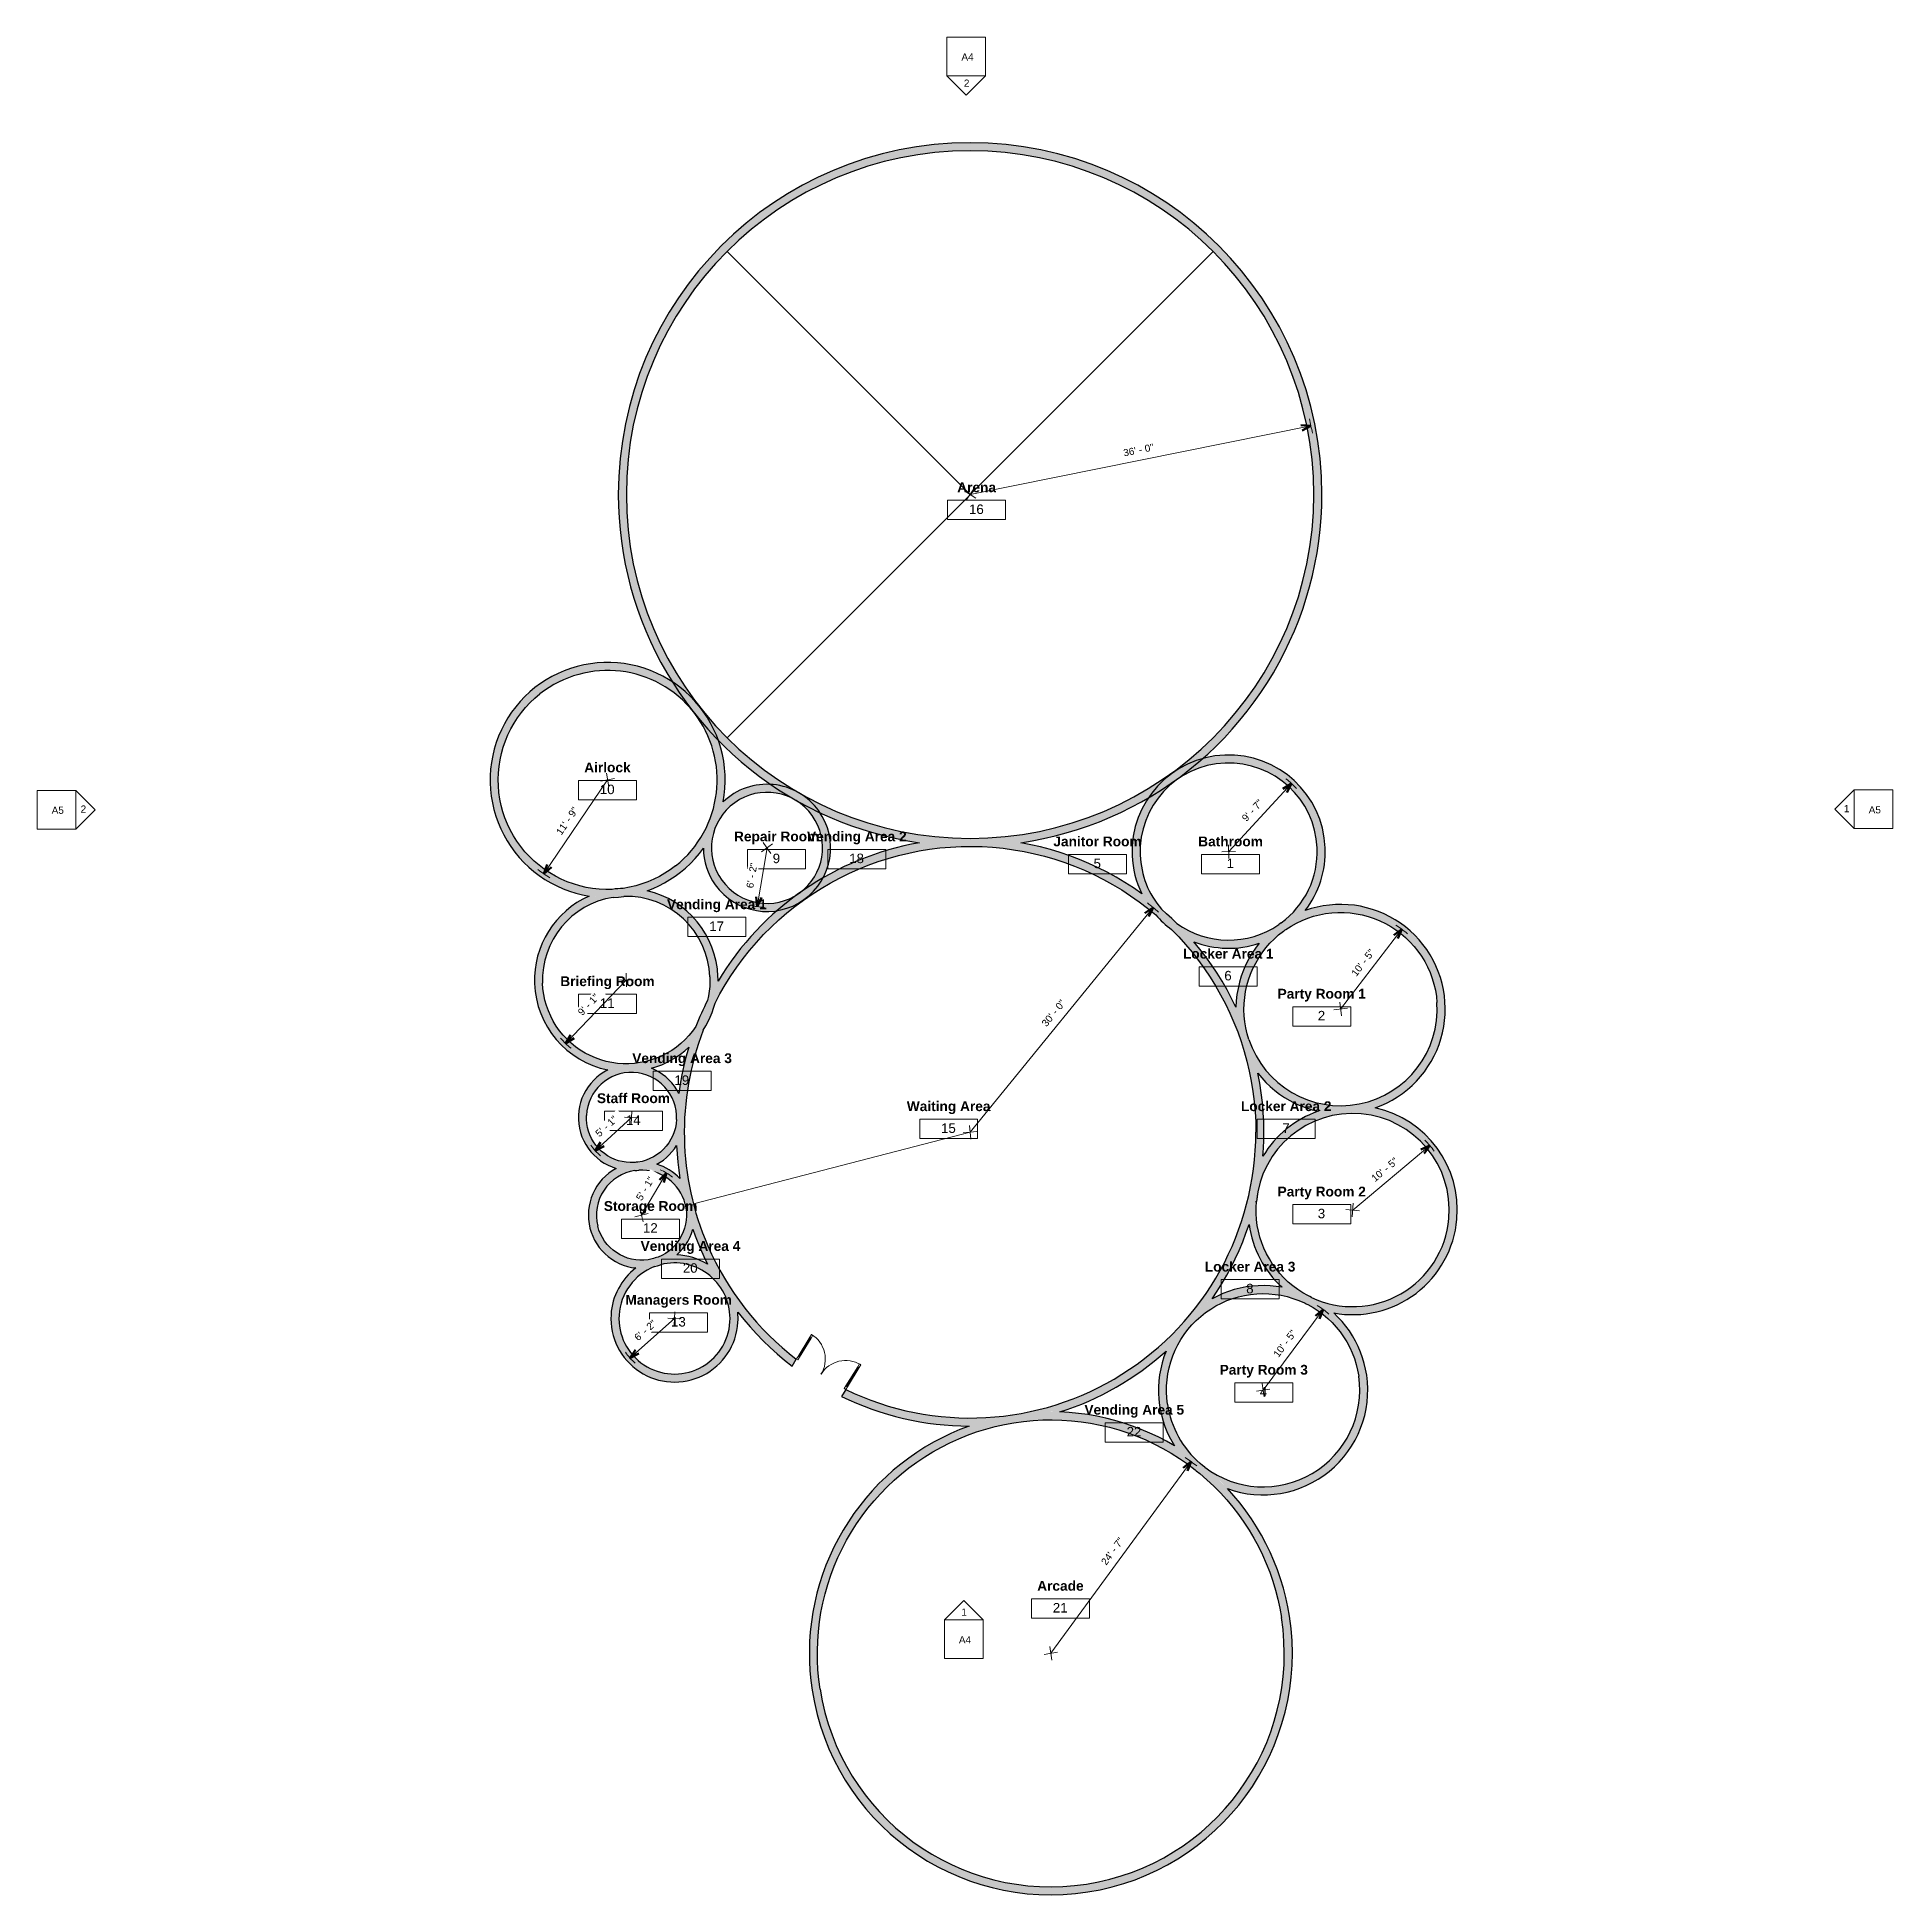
# Model space of a CAD drawing. Header units: inches. Extents: x -1153 to 1152, y -1346 to 961.
import ezdxf

# ---------------------------------------------------------------- set-up
doc = ezdxf.new("R2010")
doc.units = ezdxf.units.IN
doc.header["$MEASUREMENT"] = 0
for name, color, linetype, lineweight in [('A-ANNO-DIMS', 211, 'Continuous', 9), ('A-ANNO-DIMS-96', 211, 'Continuous', 9), ('A-AREA-IDEN', 2, 'Continuous', 9), ('A-DETL', 90, 'Continuous', 9), ('A-DOOR', 31, 'Continuous', 13), ('A-DOOR-GLAZ', 31, 'Continuous', 13), ('A-WALL', 113, 'Continuous', 13), ('A-WALL-PATT', 111, 'Continuous', 13), ('G-ANNO-SYMB', 111, 'Continuous', 9)]:
    doc.layers.add(name, color=color, linetype=linetype, lineweight=lineweight)
doc.styles.add('Arial', font='arial.ttf', dxfattribs={"height": 8.851796})
doc.styles.add('Arial_1', font='arial.ttf', dxfattribs={"height": 11.802395})
doc.styles.add('Arial_B', font='arialbd.ttf', dxfattribs={"height": 12.177074})
doc.dimstyles.new('Arrow_-_3_32__Arial', dxfattribs={"dimscale": 12, "dimtxt": 9, "dimasz": 1, "dimexe": 0.75, "dimexo": 0, "dimgap": 0.5, "dimtad": 1, "dimjust": 3, "dimdec": 5, "dimrnd": 0.03125, "dimzin": 1, "dimdsep": 46, "dimlunit": 4, "dimtxsty": 'Arial', "dimblk1": 'OPEN30', "dimblk2": 'OPEN30', "dimsah": 1, "dimcen": 0.09, "dimazin": 0, "dimtfac": 1, "dimtdec": 4, "dimtix": 1, "dimtmove": 0, "dimatfit": 2, "dimfxl": 1, "dimtvp": 1, "dimtfill": 1, "dimfrac": 2, "dimtolj": 1, "dimtzin": 0, "dimarcsym": 2})

msp = doc.modelspace()

# ---------------------------------------------------------------- texts
at = {"layer": 'A-AREA-IDEN', "attachment_point": 2, "line_spacing_factor": 0.938532}
for s, insert, char_height, width, style in [('Arena', (14.060055, 408.068997), 12.1770744, 55.44, 'Arial_B'), ('16', (13.774023, 380.626721), 11.8023952, 21.888, 'Arial_1'), ('Airlock', (-444.562619, 60.133226), 12.1770744, 66.384, 'Arial_B'), ('10', (-444.848651, 32.690951), 11.8023952, 21.888, 'Arial_1'), ('Repair Room', (-234.371326, -25.571505), 12.17707442, 122.832, 'Arial_B'), ('Vending Area 2', (-134.783123, -25.571505), 12.17707442, 143.136, 'Arial_B'), ('Janitor Room', (164.206735, -31.773973), 12.17707442, 127.296, 'Arial_B'), ('Bathroom', (329.509723, -31.773973), 12.1770744, 93.312, 'Arial_B'), ('9', (-234.657357, -53.01378), 11.802395, 10.944, 'Arial_1'), ('18', (-135.069155, -53.01378), 11.8023952, 21.888, 'Arial_1'), ('5', (163.920703, -59.216248), 11.802395, 10.944, 'Arial_1'), ('1', (329.223691, -59.216248), 11.802395, 10.944, 'Arial_1'), ('Vending Area 1', (-308.67974, -109.861738), 12.17707442, 143.136, 'Arial_B'), ('17', (-308.965772, -137.304014), 11.8023952, 21.888, 'Arial_1'), ('Locker Area 1', (326.64043, -171.226555), 12.17707442, 129.888, 'Arial_B'), ('Briefing Room', (-444.562619, -205.443785), 12.17707442, 136.08, 'Arial_B'), ('6', (326.354399, -198.66883), 11.802395, 10.944, 'Arial_1'), ('Party Room 1', (442.738628, -220.917713), 12.17707442, 127.008, 'Arial_B'), ('11', (-444.848651, -232.88606), 11.8023952, 21.888, 'Arial_1'), ('2', (442.452597, -248.359989), 11.802395, 10.944, 'Arial_1'), ('Vending Area 3', (-351.851911, -301.030593), 12.17707442, 143.136, 'Arial_B'), ('19', (-352.137943, -328.472868), 11.8023952, 21.888, 'Arial_1'), ('Staff Room', (-412.23974, -350.721752), 12.1770744, 105.408, 'Arial_B'), ('Waiting Area', (-20.680632, -360.654044), 12.17707442, 120.096, 'Arial_B'), ('Locker Area 2', (398.64043, -360.654044), 12.17707442, 129.888, 'Arial_B'), ('14', (-412.525772, -378.164027), 11.8023952, 21.888, 'Arial_1'), ('15', (-20.966664, -388.09632), 11.8023952, 21.888, 'Arial_1'), ('7', (398.354399, -388.09632), 11.802395, 10.944, 'Arial_1'), ('Storage Room', (-390.955603, -484.641745), 12.17707442, 134.928, 'Arial_B'), ('Party Room 2', (442.738628, -466.675906), 12.17707442, 127.008, 'Arial_B'), ('3', (442.452597, -494.118182), 11.802395, 10.944, 'Arial_1'), ('12', (-391.241635, -512.08402), 11.8023952, 21.888, 'Arial_1'), ('Vending Area 4', (-341.429948, -534.332904), 12.17707442, 143.136, 'Arial_B'), ('20', (-341.71598, -561.775179), 11.8023952, 21.888, 'Arial_1'), ('Locker Area 3', (353.829336, -559.944716), 12.17707442, 129.888, 'Arial_B'), ('8', (353.543304, -587.386992), 11.802395, 10.944, 'Arial_1'), ('Managers Room', (-356.104925, -601.141414), 12.17707442, 153.504, 'Arial_B'), ('13', (-356.390956, -628.583689), 11.8023952, 21.888, 'Arial_1'), ('Party Room 3', (370.738628, -687.986949), 12.17707442, 127.008, 'Arial_B'), ('Vending Area 5', (209.876895, -737.678108), 12.17707442, 143.136, 'Arial_B'), ('4', (370.452597, -715.429225), 11.802395, 10.944, 'Arial_1'), ('22', (209.590864, -765.120383), 11.8023952, 21.888, 'Arial_1'), ('Arcade', (118.135748, -956.389665), 12.1770744, 66.384, 'Arial_B'), ('21', (117.849716, -983.83194), 11.8023952, 21.888, 'Arial_1')]:
    msp.add_mtext(s, dxfattribs=dict(at, insert=insert, char_height=char_height, width=width, style=style))

# ---------------------------------------------------------------- blocks, each defined once
blk = doc.blocks.new('Double-Glass 1 - 72_ x 84_-187802-Level 1')
at = {"layer": 'A-DOOR'}
for p, q in [((-36, 37.1), (-36, 41.1)), ((-36, 41.1), (-34, 41.1)), ((-36, 9.1), (-36, 37.1)), ((-36, 37.1), (-34, 37.1)), ((-34, 37.1), (-34, 41.1)), ((-34, 9.1), (-34, 37.1)), ((34, 37.1), (34, 41.1)), ((36, 41.1), (34, 41.1)), ((34, 9.1), (34, 37.1)), ((34, 37.1), (36, 37.1)), ((36, 37.1), (36, 41.1)), ((36, 9.1), (36, 37.1)), ((-36, 9.1), (-34, 9.1)), ((-36, 5.1), (-36, 9.1)), ((-36, 5.1), (-34, 5.1)), ((-34, 5.1), (-34, 9.1)), ((36, 9.1), (34, 9.1)), ((34, 5.1), (34, 9.1)), ((36, 5.1), (34, 5.1)), ((36, 5.1), (36, 9.1))]:
    blk.add_line(p, q, dxfattribs=at)
at = {"layer": 'A-DOOR', "lineweight": 9}
for centre, start, end in [((-36, 5.1), 360, 90), ((36, 5.1), 90, 179.9666)]:
    blk.add_arc(centre, 36, start, end, dxfattribs=at)
at = {"layer": 'A-DOOR-GLAZ'}
for p, q in [((-35, 37.1), (-35, 9.1)), ((35, 9.1), (35, 37.1))]:
    blk.add_line(p, q, dxfattribs=at)
blk = doc.blocks.new('Elevation - Detail Number-164347-Level 1')
at = {"layer": 'G-ANNO-SYMB'}
for p, q in [((-0.25, -0.25), (-0.25, 0.25)), ((-0.25, 0.25), (0.25, 0.25)), ((0.25, 0.25), (0.25, -0.25)), ((0.25, -0.25), (-0.25, -0.25))]:
    blk.add_line(p, q, dxfattribs=at)
blk = doc.blocks.new('Elevation - Detail Number-164074-Level 1')
at = {"layer": 'G-ANNO-SYMB'}
for p, q in [((0, 0.25), (-0.25, 0)), ((0.25, 0), (0, 0.25)), ((-0.25, 0), (0.25, 0))]:
    blk.add_line(p, q, dxfattribs=at)
blk = doc.blocks.new('Room Tag - Room Tag-60376-Level 1')
at = {"layer": 'A-AREA-IDEN'}
for p, q in [((-0.375, -0.0625), (-0.375, -0.3125)), ((-0.375, -0.0625), (0.375, -0.0625)), ((0.375, -0.0625), (0.375, -0.3125)), ((-0.375, -0.3125), (0.375, -0.3125))]:
    blk.add_line(p, q, dxfattribs=at)
blk = doc.blocks.new('DIMBLOCK1-Level 1')
at = {"layer": 'A-ANNO-DIMS-96'}
for p, q in [((5.9, 393), (429.4, 478.2)), ((13, 388.3), (-1.1, 397.7)), ((10.6, 400), (1.2, 385.9))]:
    blk.add_line(p, q, dxfattribs=at)
at = {"layer": 'A-ANNO-DIMS-96', "lineweight": 50}
for q in [(417, 479), (418.3, 472.7)]:
    blk.add_line((429.4, 478.2), q, dxfattribs=at)
at = {"layer": 'A-ANNO-DIMS-96'}
blk.add_arc((5.9, 393), 432, 10.1883, 12.5756, dxfattribs=at)
at = {"layer": 'A-ANNO-DIMS-96', "color": 0, "insert": (195.5, 448.9), "char_height": 8.85, "width": 45.858, "attachment_point": 1, "rotation": 11.382, "line_spacing_factor": 0.938532, "style": 'Arial', "bg_fill": 3, "box_fill_scale": 1.25, "bg_fill_color": 0, "bg_fill_transparency": 0}
blk.add_mtext('36\' - 0"', dxfattribs=at)
blk = doc.blocks.new('_Open30')
at = {"color": 0, "linetype": 'ByBlock', "lineweight": -2}
for p, q in [((-1, 0.27), (0, 0)), ((0, 0), (-1, -0.27)), ((0, 0), (-1, 0))]:
    blk.add_line(p, q, dxfattribs=at)
blk = doc.blocks.new('DIMBLOCK2-Level 1')
at = {"layer": 'A-ANNO-DIMS-96'}
for p, q in [((327.2, -50.5), (405.1, 34.1)), ((326.8, -42), (327.5, -59)), ((335.6, -50.2), (318.7, -50.9))]:
    blk.add_line(p, q, dxfattribs=at)
at = {"layer": 'A-ANNO-DIMS-96', "lineweight": 50}
for q in [(394.6, 27.4), (399.3, 23.1)]:
    blk.add_line((405.1, 34.1), q, dxfattribs=at)
at = {"layer": 'A-ANNO-DIMS-96'}
blk.add_arc((327.2, -50.5), 115, 42.8506, 51.8187, dxfattribs=at)
at = {"layer": 'A-ANNO-DIMS-96', "color": 0, "insert": (342.6, -7.9), "char_height": 8.85, "width": 37.717, "attachment_point": 1, "rotation": 47.3346, "line_spacing_factor": 0.938532, "style": 'Arial', "bg_fill": 3, "box_fill_scale": 1.25, "bg_fill_color": 0, "bg_fill_transparency": 0}
blk.add_mtext('9\' - 7"', dxfattribs=at)
blk = doc.blocks.new('DIMBLOCK3-Level 1')
at = {"layer": 'A-ANNO-DIMS-96'}
for p, q in [((466.2, -246.1), (542.3, -146.9)), ((474.6, -245), (457.8, -247.2)), ((465.1, -237.7), (467.3, -254.5))]:
    blk.add_line(p, q, dxfattribs=at)
at = {"layer": 'A-ANNO-DIMS-96', "lineweight": 50}
for q in [(532.4, -154.5), (537.5, -158.4)]:
    blk.add_line((542.3, -146.9), q, dxfattribs=at)
at = {"layer": 'A-ANNO-DIMS-96'}
blk.add_arc((466.2, -246.1), 125, 48.3907, 56.6413, dxfattribs=at)
at = {"layer": 'A-ANNO-DIMS-96', "color": 0, "insert": (478.7, -201), "char_height": 8.85, "width": 45.858, "attachment_point": 1, "rotation": 52.516, "line_spacing_factor": 0.938532, "style": 'Arial', "bg_fill": 3, "box_fill_scale": 1.25, "bg_fill_color": 0, "bg_fill_transparency": 0}
blk.add_mtext('10\' - 5"', dxfattribs=at)
blk = doc.blocks.new('DIMBLOCK4-Level 1')
at = {"layer": 'A-ANNO-DIMS-96'}
for p, q in [((481.2, -495.7), (577.1, -415.5)), ((489.7, -496.5), (472.7, -495)), ((482, -487.3), (480.5, -504.2))]:
    blk.add_line(p, q, dxfattribs=at)
at = {"layer": 'A-ANNO-DIMS-96', "lineweight": 50}
for q in [(565.8, -420.7), (569.9, -425.6)]:
    blk.add_line((577.1, -415.5), q, dxfattribs=at)
at = {"layer": 'A-ANNO-DIMS-96'}
blk.add_arc((481.2, -495.7), 125, 35.8064, 44.057, dxfattribs=at)
at = {"layer": 'A-ANNO-DIMS-96', "color": 0, "insert": (503.3, -454.4), "char_height": 8.85, "width": 45.858, "attachment_point": 1, "rotation": 39.9317, "line_spacing_factor": 0.938532, "style": 'Arial', "bg_fill": 3, "box_fill_scale": 1.25, "bg_fill_color": 0, "bg_fill_transparency": 0}
blk.add_mtext('10\' - 5"', dxfattribs=at)
blk = doc.blocks.new('DIMBLOCK5-Level 1')
at = {"layer": 'A-ANNO-DIMS-96'}
for p, q in [((370, -719.5), (444.6, -619.3)), ((368.7, -711.1), (371.2, -727.9)), ((378.3, -718.3), (361.6, -720.8))]:
    blk.add_line(p, q, dxfattribs=at)
at = {"layer": 'A-ANNO-DIMS-96', "lineweight": 50}
for q in [(434.9, -627), (440.1, -630.8)]:
    blk.add_line((444.6, -619.3), q, dxfattribs=at)
at = {"layer": 'A-ANNO-DIMS-96'}
blk.add_arc((370, -719.5), 125, 49.1802, 57.4308, dxfattribs=at)
at = {"layer": 'A-ANNO-DIMS-96', "color": 0, "insert": (381.9, -674.3), "char_height": 8.85, "width": 45.858, "attachment_point": 1, "rotation": 53.3055, "line_spacing_factor": 0.938532, "style": 'Arial', "bg_fill": 3, "box_fill_scale": 1.25, "bg_fill_color": 0, "bg_fill_transparency": 0}
blk.add_mtext('10\' - 5"', dxfattribs=at)
blk = doc.blocks.new('DIMBLOCK6-Level 1')
at = {"layer": 'A-ANNO-DIMS-96'}
for p, q in [((106.2, -1046.3), (280.4, -808.2)), ((104.9, -1037.9), (107.5, -1054.7)), ((114.6, -1045), (97.9, -1047.6))]:
    blk.add_line(p, q, dxfattribs=at)
at = {"layer": 'A-ANNO-DIMS-96', "lineweight": 50}
for q in [(270.8, -816), (275.9, -819.8)]:
    blk.add_line((280.4, -808.2), q, dxfattribs=at)
at = {"layer": 'A-ANNO-DIMS-96'}
blk.add_arc((106.2, -1046.3), 295, 52.0613, 55.5573, dxfattribs=at)
at = {"layer": 'A-ANNO-DIMS-96', "color": 0, "insert": (167.9, -932.4), "char_height": 8.85, "width": 45.858, "attachment_point": 1, "rotation": 53.8093, "line_spacing_factor": 0.938532, "style": 'Arial', "bg_fill": 3, "box_fill_scale": 1.25, "bg_fill_color": 0, "bg_fill_transparency": 0}
blk.add_mtext('24\' - 7"', dxfattribs=at)
blk = doc.blocks.new('DIMBLOCK7-Level 1')
at = {"layer": 'A-ANNO-DIMS-96'}
for p, q in [((-361.8, -638.9), (-360.7, -622)), ((-361.2, -630.4), (-416.6, -679.5)), ((-369.7, -629.9), (-352.8, -630.9))]:
    blk.add_line(p, q, dxfattribs=at)
at = {"layer": 'A-ANNO-DIMS-96', "lineweight": 50}
for q in [(-409.8, -669.2), (-405.5, -674)]:
    blk.add_line((-416.6, -679.5), q, dxfattribs=at)
at = {"layer": 'A-ANNO-DIMS-96'}
blk.add_arc((-361.2, -630.4), 74, 214.6221, 228.5589, dxfattribs=at)
at = {"layer": 'A-ANNO-DIMS-96', "color": 0, "insert": (-412.3, -652.3), "char_height": 8.85, "width": 37.717, "attachment_point": 1, "rotation": 41.5905, "line_spacing_factor": 0.938532, "style": 'Arial', "bg_fill": 3, "box_fill_scale": 1.25, "bg_fill_color": 0, "bg_fill_transparency": 0}
blk.add_mtext('6\' - 2"', dxfattribs=at)
blk = doc.blocks.new('DIMBLOCK8-Level 1')
at = {"layer": 'A-ANNO-DIMS-96'}
for p, q in [((-414.7, -380.8), (-459.6, -422)), ((-423.2, -380.4), (-406.2, -381.2)), ((-415, -389.3), (-414.3, -372.3))]:
    blk.add_line(p, q, dxfattribs=at)
at = {"layer": 'A-ANNO-DIMS-96', "lineweight": 50}
for q in [(-453, -411.5), (-448.6, -416.3)]:
    blk.add_line((-459.6, -422), q, dxfattribs=at)
at = {"layer": 'A-ANNO-DIMS-96'}
blk.add_arc((-414.7, -380.8), 61, 214.0603, 230.9673, dxfattribs=at)
at = {"layer": 'A-ANNO-DIMS-96', "color": 0, "insert": (-460.6, -399.1), "char_height": 8.85, "width": 37.717, "attachment_point": 1, "rotation": 42.5138, "line_spacing_factor": 0.938532, "style": 'Arial', "bg_fill": 3, "box_fill_scale": 1.25, "bg_fill_color": 0, "bg_fill_transparency": 0}
blk.add_mtext('5\' - 1"', dxfattribs=at)
blk = doc.blocks.new('DIMBLOCK9-Level 1')
at = {"layer": 'A-ANNO-DIMS-96'}
for p, q in [((-402.3, -502.1), (-371, -449.7)), ((-394, -500), (-410.5, -504.1)), ((-404.3, -493.8), (-400.2, -510.3))]:
    blk.add_line(p, q, dxfattribs=at)
at = {"layer": 'A-ANNO-DIMS-96', "lineweight": 50}
for q in [(-379.9, -458.3), (-374.4, -461.6)]:
    blk.add_line((-371, -449.7), q, dxfattribs=at)
at = {"layer": 'A-ANNO-DIMS-96'}
blk.add_arc((-402.3, -502.1), 61, 50.7098, 67.6167, dxfattribs=at)
at = {"layer": 'A-ANNO-DIMS-96', "color": 0, "insert": (-409.7, -480.4), "char_height": 8.85, "width": 37.717, "attachment_point": 1, "rotation": 59.1632, "line_spacing_factor": 0.938532, "style": 'Arial', "bg_fill": 3, "box_fill_scale": 1.25, "bg_fill_color": 0, "bg_fill_transparency": 0}
blk.add_mtext('5\' - 1"', dxfattribs=at)
blk = doc.blocks.new('DIMBLOCK10-Level 1')
at = {"layer": 'A-ANNO-DIMS-96'}
for p, q in [((-421, -218.6), (-421.4, -201.6)), ((-421.2, -210.1), (-496.5, -288.9)), ((-429.7, -210.3), (-412.7, -209.9))]:
    blk.add_line(p, q, dxfattribs=at)
at = {"layer": 'A-ANNO-DIMS-96', "lineweight": 50}
for q in [(-490.5, -278), (-485.9, -282.4)]:
    blk.add_line((-496.5, -288.9), q, dxfattribs=at)
at = {"layer": 'A-ANNO-DIMS-96'}
blk.add_arc((-421.2, -210.1), 109, 221.5669, 231.0285, dxfattribs=at)
at = {"layer": 'A-ANNO-DIMS-96', "color": 0, "insert": (-482.3, -248.8), "char_height": 8.85, "width": 37.717, "attachment_point": 1, "rotation": 46.2977, "line_spacing_factor": 0.938532, "style": 'Arial', "bg_fill": 3, "box_fill_scale": 1.25, "bg_fill_color": 0, "bg_fill_transparency": 0}
blk.add_mtext('9\' - 1"', dxfattribs=at)
blk = doc.blocks.new('DIMBLOCK11-Level 1')
at = {"layer": 'A-ANNO-DIMS-96'}
for p, q in [((-442.7, 30.1), (-445.8, 46.8)), ((-444.3, 38.5), (-523.5, -78.1)), ((-452.6, 36.9), (-435.9, 40.1))]:
    blk.add_line(p, q, dxfattribs=at)
at = {"layer": 'A-ANNO-DIMS-96', "lineweight": 50}
for q in [(-519.4, -66.4), (-514.1, -70)]:
    blk.add_line((-523.5, -78.1), q, dxfattribs=at)
at = {"layer": 'A-ANNO-DIMS-96'}
blk.add_arc((-444.3, 38.5), 141, 232.1359, 239.4502, dxfattribs=at)
at = {"layer": 'A-ANNO-DIMS-96', "color": 0, "insert": (-509.1, -25.8), "char_height": 8.85, "width": 45.858, "attachment_point": 1, "rotation": 55.793, "line_spacing_factor": 0.938532, "style": 'Arial', "bg_fill": 3, "box_fill_scale": 1.25, "bg_fill_color": 0, "bg_fill_transparency": 0}
blk.add_mtext('11\' - 9"', dxfattribs=at)
blk = doc.blocks.new('DIMBLOCK12-Level 1')
at = {"layer": 'A-ANNO-DIMS-96'}
for p, q in [((-246.3, -45.9), (-258.5, -118.9)), ((-253.2, -50.8), (-239.4, -40.9)), ((-241.4, -52.8), (-251.2, -39))]:
    blk.add_line(p, q, dxfattribs=at)
at = {"layer": 'A-ANNO-DIMS-96', "lineweight": 50}
for q in [(-259.7, -106.5), (-253.3, -107.6)]:
    blk.add_line((-258.5, -118.9), q, dxfattribs=at)
at = {"layer": 'A-ANNO-DIMS-96'}
blk.add_arc((-246.3, -45.9), 74, 253.5678, 267.5046, dxfattribs=at)
at = {"layer": 'A-ANNO-DIMS-96', "color": 0, "insert": (-272.2, -95), "char_height": 8.85, "width": 37.717, "attachment_point": 1, "rotation": 80.5362, "line_spacing_factor": 0.938532, "style": 'Arial', "bg_fill": 3, "box_fill_scale": 1.25, "bg_fill_color": 0, "bg_fill_transparency": 0}
blk.add_mtext('6\' - 2"', dxfattribs=at)
blk = doc.blocks.new('DIMBLOCK13-Level 1')
at = {"layer": 'A-ANNO-DIMS-96'}
for p, q in [((5.9, -399), (233.2, -119.9)), ((5.1, -390.6), (6.8, -407.5)), ((14.4, -398.2), (-2.5, -399.9))]:
    blk.add_line(p, q, dxfattribs=at)
at = {"layer": 'A-ANNO-DIMS-96', "lineweight": 50}
for q in [(223.2, -127.1), (228.1, -131.2)]:
    blk.add_line((233.2, -119.9), q, dxfattribs=at)
at = {"layer": 'A-ANNO-DIMS-96'}
blk.add_arc((5.9, -399), 360, 49.4169, 52.2817, dxfattribs=at)
at = {"layer": 'A-ANNO-DIMS-96', "color": 0, "insert": (94, -263.2), "char_height": 8.85, "width": 45.858, "attachment_point": 1, "rotation": 50.8493, "line_spacing_factor": 0.938532, "style": 'Arial', "bg_fill": 3, "box_fill_scale": 1.25, "bg_fill_color": 0, "bg_fill_transparency": 0}
blk.add_mtext('30\' - 0"', dxfattribs=at)

# ---------------------------------------------------------------- hatches: boundary and pattern name
at = {"layer": 'A-WALL-PATT'}
for points in [[(-421.069696, 392.954539), (-420.820765, 407.532792), (-420.074261, 422.094047), (-418.831054, 436.621327), (-417.092595, 451.097694), (-414.86091, 465.506268), (-412.138602, 479.830251), (-408.928844, 494.05294), (-405.235379, 508.157753), (-401.062513, 522.128244), (-396.415111, 535.948124), (-391.298593, 549.60128), (-385.718924, 563.071793), (-379.682609, 576.343957), (-373.196687, 589.402297), (-366.26872, 602.231588), (-358.906786, 614.816871), (-351.119467, 627.143473), (-342.915845, 639.197021), (-334.305484, 650.963461), (-325.298423, 662.429074), (-315.905164, 673.580492), (-306.13666, 684.404712), (-296.004299, 694.889115), (-285.519897, 705.021476), (-274.695676, 714.78998), (-263.544258, 724.183239), (-252.078645, 733.1903), (-240.312205, 741.800661), (-228.258657, 750.004283), (-215.932055, 757.791601), (-203.346772, 765.153536), (-190.517482, 772.081503), (-177.459141, 778.567425), (-164.186977, 784.60374), (-150.716464, 790.183409), (-137.063308, 795.299927), (-123.243428, 799.947329), (-109.272937, 804.120195), (-95.168124, 807.81366), (-80.945435, 811.023418), (-66.621453, 813.745726), (-52.212878, 815.977411), (-37.736512, 817.71587), (-23.209231, 818.959076), (-8.647976, 819.70558), (5.930277, 819.954512), (20.50853, 819.70558), (35.069786, 818.959076), (49.597066, 817.71587), (64.073433, 815.977411), (78.482007, 813.745726), (92.805989, 811.023418), (107.028679, 807.81366), (121.133491, 804.120195), (135.103982, 799.947329), (148.923863, 795.299927), (162.577019, 790.183409), (176.047532, 784.60374), (189.319696, 778.567425), (202.378036, 772.081503), (215.207327, 765.153536), (227.79261, 757.791601), (240.119212, 750.004283), (252.172759, 741.800661), (263.939199, 733.1903), (275.404813, 724.183239), (286.556231, 714.78998), (297.380451, 705.021476), (307.911517, 694.840831), (317.997215, 684.404712), (327.765719, 673.580492), (337.158978, 662.429074), (346.166039, 650.963461), (354.7764, 639.197021), (362.980022, 627.143473), (370.76734, 614.816871), (378.129275, 602.231588), (385.057242, 589.402297), (391.543164, 576.343957), (397.579479, 563.071793), (403.159148, 549.60128), (408.275666, 535.948124), (412.923067, 522.128244), (417.095933, 508.157753), (420.789399, 494.05294), (423.999157, 479.830251), (426.721465, 465.506268), (428.95315, 451.097694), (430.691609, 436.621327), (431.934815, 422.094047), (432.681319, 407.532792), (432.930251, 392.954539), (442.930251, 392.954539), (442.680938, 407.713838), (441.933285, 422.456296), (440.688145, 437.165093), (438.946938, 451.823444), (436.711652, 466.414625), (433.984835, 480.921986), (430.769601, 495.328976), (427.069618, 509.619154), (422.889107, 523.776215), (418.232838, 537.784007), (413.106125, 551.626546), (407.514816, 565.288037), (401.465293, 578.752892), (394.964457, 592.005748), (388.019725, 605.031483), (380.639023, 617.815235), (372.830771, 630.342416), (364.603879, 642.598733), (355.967734, 654.570202), (346.93219, 666.243163), (337.507557, 677.604296), (327.704588, 688.640639), (317.534468, 699.339599), (307.008803, 709.688967), (296.139601, 719.676936), (284.939265, 729.292109), (273.420575, 738.523514), (261.596674, 747.36062), (249.481053, 755.793341), (237.087536, 763.812056), (224.430264, 771.407617), (211.52368, 778.571356), (198.38251, 785.295098), (185.021748, 791.571174), (171.45664, 797.39242), (157.702664, 802.752195), (143.775512, 807.644384), (129.691076, 812.063404), (115.465427, 816.004214), (101.114797, 819.462316), (86.655559, 822.433765), (72.104212, 824.91517), (57.47736, 826.9037), (42.791691, 828.397087), (28.063963, 829.393626), (13.31098, 829.892179), (-1.450425, 829.892179), (-16.203408, 829.393626), (-30.931136, 828.397087), (-45.616805, 826.9037), (-60.243657, 824.91517), (-74.795004, 822.433765), (-89.254242, 819.462316), (-103.604873, 816.004214), (-117.830522, 812.063404), (-131.914957, 807.644384), (-145.842109, 802.752195), (-159.596086, 797.39242), (-173.161194, 791.571174), (-186.521955, 785.295098), (-199.663125, 778.571356), (-212.569709, 771.407617), (-225.226981, 763.812056), (-237.620498, 755.793341), (-249.736119, 747.36062), (-261.560021, 738.523514), (-273.078711, 729.292109), (-284.279046, 719.676936), (-295.148248, 709.688967), (-305.673913, 699.339599), (-315.844033, 688.640639), (-325.647002, 677.604296), (-335.071636, 666.243163), (-344.10718, 654.570202), (-352.743325, 642.598733), (-360.970217, 630.342416), (-368.778468, 617.815235), (-376.159171, 605.031483), (-383.103902, 592.005748), (-389.604738, 578.752892), (-395.654262, 565.288037), (-401.24557, 551.626546), (-406.372284, 537.784007), (-411.028552, 523.776215), (-415.209063, 509.619154), (-418.909047, 495.328976), (-422.124281, 480.921986), (-424.851097, 466.414625), (-427.086384, 451.823444), (-428.82759, 437.165093), (-430.072731, 422.456296), (-430.820384, 407.713838), (-431.069696, 392.954539)], [(13.31098, -43.983102), (28.063963, -43.484548), (42.791691, -42.48801), (57.47736, -40.994623), (72.104212, -39.006093), (86.655559, -36.524687), (101.114797, -33.553239), (115.465427, -30.095137), (129.691076, -26.154327), (143.775512, -21.735307), (157.702664, -16.843118), (171.45664, -11.483343), (185.021748, -5.662096), (198.38251, 0.613979), (211.52368, 7.337722), (224.430264, 14.50146), (237.087536, 22.097021), (249.481053, 30.115736), (261.596674, 38.548458), (273.420575, 47.385563), (284.939265, 56.616968), (296.139601, 66.232141), (307.911517, 77.107705), (317.534468, 86.569479), (327.704588, 97.268438), (337.507557, 108.304781), (346.93219, 119.665914), (355.967734, 131.338875), (364.603879, 143.310344), (372.830771, 155.566661), (380.639023, 168.093842), (388.019725, 180.877594), (394.964457, 193.903329), (401.465293, 207.156185), (407.514816, 220.62104), (413.106125, 234.282531), (418.232838, 248.12507), (422.889107, 262.132862), (427.069618, 276.289923), (430.769601, 290.580101), (433.984835, 304.987091), (436.711652, 319.494452), (438.946938, 334.085633), (440.688145, 348.743985), (441.933285, 363.452781), (442.680938, 378.195239), (442.930251, 392.954539), (432.930251, 392.954539), (432.681319, 378.376285), (431.934815, 363.81503), (430.691609, 349.28775), (428.95315, 334.811383), (426.721465, 320.402809), (423.999157, 306.078826), (420.789399, 291.856137), (417.095933, 277.751324), (412.923067, 263.780833), (408.275666, 249.960953), (403.159148, 236.307797), (397.579479, 222.837284), (391.543164, 209.56512), (385.057242, 196.50678), (378.129275, 183.677489), (370.76734, 171.092206), (362.980022, 158.765604), (354.7764, 146.712056), (346.166039, 134.945616), (337.158978, 123.480003), (327.765719, 112.328585), (317.997215, 101.504365), (307.864854, 91.019962), (297.380451, 80.887601), (286.556231, 71.119097), (275.404813, 61.725838), (263.939199, 52.718777), (252.172759, 44.108416), (240.119212, 35.904794), (227.79261, 28.117476), (215.207327, 20.755541), (202.378036, 13.827574), (189.319696, 7.341652), (176.047532, 1.305337), (162.577019, -4.274332), (147.766852, -9.779934), (135.103982, -14.038251), (121.133491, -18.211117), (107.028679, -21.904583), (92.805989, -25.114341), (78.482007, -27.836649), (64.073433, -30.068334), (49.597066, -31.806793), (35.069786, -33.049999), (20.50853, -33.796503), (5.930277, -34.045435), (-8.647976, -33.796503), (-23.209231, -33.049999), (-37.736512, -31.806793), (-52.212878, -30.068334), (-66.621453, -27.836649), (-80.945435, -25.114341), (-95.168124, -21.904583), (-109.272937, -18.211117), (-123.243428, -14.038251), (-137.063308, -9.39085), (-150.716464, -4.274332), (-164.186977, 1.305337), (-177.459141, 7.341652), (-190.517482, 13.827574), (-203.346772, 20.755541), (-215.932055, 28.117476), (-228.258657, 35.904794), (-240.312205, 44.108416), (-252.594811, 53.124262), (-263.544258, 61.725838), (-274.695676, 71.119097), (-285.519897, 80.887601), (-296.004299, 91.019962), (-306.13666, 101.504365), (-315.905164, 112.328585), (-325.298423, 123.480003), (-334.305484, 134.945616), (-342.915845, 146.712056), (-351.119467, 158.765604), (-358.906786, 171.092206), (-366.26872, 183.677489), (-373.196687, 196.50678), (-379.682609, 209.56512), (-385.718924, 222.837284), (-391.298593, 236.307797), (-396.415111, 249.960953), (-401.062513, 263.780833), (-405.235379, 277.751324), (-408.928844, 291.856137), (-412.138602, 306.078826), (-414.86091, 320.402809), (-417.092595, 334.811383), (-418.831054, 349.28775), (-420.074261, 363.81503), (-420.820765, 378.376285), (-421.069696, 392.954539), (-431.069696, 392.954539), (-430.820384, 378.195239), (-430.072731, 363.452781), (-428.82759, 348.743985), (-427.086384, 334.085633), (-424.851097, 319.494452), (-422.124281, 304.987091), (-418.909047, 290.580101), (-415.209063, 276.289923), (-411.028552, 262.132862), (-406.372284, 248.12507), (-401.24557, 234.282531), (-395.654262, 220.62104), (-389.604738, 207.156185), (-383.103902, 193.903329), (-376.159171, 180.877594), (-368.778468, 168.093842), (-360.970217, 155.566661), (-352.743325, 143.310344), (-344.10718, 131.338875), (-335.071636, 119.665914), (-325.647002, 108.304781), (-315.844033, 97.268438), (-305.673913, 86.569479), (-295.148248, 76.22011), (-284.279046, 66.232141), (-273.078711, 56.616968), (-261.560021, 47.385563), (-249.736119, 38.548458), (-237.620498, 30.115736), (-225.226981, 22.097021), (-212.558644, 14.495319), (-199.663125, 7.337722), (-186.521955, 0.613979), (-172.522478, -5.936191), (-159.596086, -11.483343), (-145.842109, -16.843118), (-131.914957, -21.735307), (-117.830522, -26.154327), (-103.604873, -30.095137), (-89.254242, -33.553239), (-74.795004, -36.524687), (-60.243657, -39.006093), (-45.616805, -40.994623), (-30.931136, -42.48801), (-16.203408, -43.484548), (-1.450425, -43.983102)], [(-353.935659, -76.237861), (-347.418811, -70.79201), (-341.229637, -64.976452), (-335.389079, -58.810864), (-329.916899, -52.316109), (-324.831613, -45.514163), (-320.150429, -38.428042), (-315.889187, -31.081722), (-312.062303, -23.500063), (-308.682729, -15.708717), (-305.761899, -7.734047), (-303.309697, 0.396961), (-301.334419, 8.656796), (-299.842749, 17.017509), (-298.839736, 25.45081), (-298.328772, 33.928162), (-298.311587, 42.420883), (-298.788239, 50.900234), (-299.757115, 59.337525), (-301.214937, 67.704206), (-303.156771, 75.971967), (-305.576048, 84.112833), (-308.464581, 92.099258), (-311.812596, 99.904217), (-315.608765, 107.501302), (-319.840243, 114.864806), (-324.492711, 121.969814), (-329.550427, 128.792284), (-334.996279, 135.309132), (-340.811837, 141.498306), (-346.977425, 147.338864), (-353.47218, 152.811044), (-360.274126, 157.896329), (-367.360247, 162.577513), (-374.706566, 166.838756), (-382.288226, 170.665639), (-390.079572, 174.045213), (-398.054241, 176.966043), (-406.18525, 179.418246), (-414.445085, 181.393524), (-422.805798, 182.885193), (-431.239098, 183.888207), (-439.716451, 184.39917), (-448.209172, 184.416355), (-456.688523, 183.939703), (-465.125814, 182.970828), (-473.492495, 181.513006), (-481.760256, 179.571172), (-489.901122, 177.151895), (-497.887547, 174.263362), (-505.692506, 170.915347), (-513.289591, 167.119178), (-520.653095, 162.8877), (-527.758103, 158.235232), (-534.580573, 153.177515), (-528.394103, 145.320824), (-521.789099, 150.205885), (-514.901193, 154.683233), (-507.755517, 158.736531), (-500.378147, 162.350988), (-492.796001, 165.513417), (-485.036745, 168.212277), (-477.128692, 170.437722), (-469.100698, 172.181629), (-460.982057, 173.437637), (-452.802391, 174.201162), (-444.591549, 174.469418), (-436.379489, 174.241426), (-428.196178, 173.518019), (-420.071475, 172.301835), (-412.035027, 170.597313), (-404.116157, 168.410672), (-396.343761, 165.749891), (-388.746199, 162.624678), (-381.351194, 159.046438), (-374.18573, 155.028228), (-367.275952, 150.584708), (-360.647074, 145.732093), (-354.323283, 140.48809), (-348.327655, 134.871833), (-342.682067, 128.903815), (-337.407118, 122.605814), (-332.522058, 116.00081), (-328.04471, 109.112904), (-323.991412, 101.967228), (-320.376955, 94.589858), (-317.214526, 87.007712), (-314.515665, 79.248456), (-312.290221, 71.340403), (-310.546313, 63.31241), (-309.290306, 55.193768), (-308.526781, 47.014102), (-308.258524, 38.80326), (-308.486516, 30.5912), (-309.209924, 22.407889), (-310.426108, 14.283187), (-312.13063, 6.246738), (-314.317271, -1.672132), (-316.978052, -9.444528), (-320.103264, -17.04209), (-323.681504, -24.437094), (-327.699715, -31.602559), (-332.143235, -38.512337), (-336.99585, -45.141215), (-342.239853, -51.465006), (-347.85611, -57.460634), (-353.824127, -63.106222), (-360.122128, -68.38117)], [(-440.30706, -107.476701), (-431.827708, -107.00005), (-423.390418, -106.031174), (-415.023736, -104.573352), (-406.755975, -102.631518), (-398.615109, -100.212241), (-390.628685, -97.323708), (-382.823726, -93.975693), (-375.226641, -90.179524), (-367.863137, -85.948046), (-360.758129, -81.295578), (-353.935659, -76.237861), (-360.122128, -68.38117), (-366.727133, -73.266231), (-373.615039, -77.743579), (-380.760714, -81.796877), (-388.138085, -85.411334), (-395.720231, -88.573763), (-403.479487, -91.272623), (-411.387539, -93.498068), (-419.415533, -95.241975), (-427.534175, -96.497983), (-435.71384, -97.261508), (-443.924683, -97.529764), (-452.136742, -97.301773), (-460.320053, -96.578365), (-468.444756, -95.362181), (-476.481204, -93.657659), (-484.400074, -91.471018), (-492.811808, -88.547249), (-499.770032, -85.685025), (-507.165037, -82.106785), (-514.330501, -78.088574), (-521.240279, -73.645054), (-527.869158, -68.792439), (-534.192948, -63.548436), (-540.188576, -57.932179), (-545.834165, -51.964162), (-551.109113, -45.66616), (-555.994174, -39.061156), (-560.471522, -32.17325), (-564.524819, -25.027575), (-568.139277, -17.650204), (-571.301706, -10.068058), (-574.000566, -2.308802), (-576.22601, 5.599251), (-577.969918, 13.627244), (-579.225926, 21.745886), (-579.989451, 29.925551), (-580.257707, 38.136394), (-580.029715, 46.348453), (-579.306308, 54.531764), (-578.090124, 62.656467), (-576.385602, 70.692916), (-574.198961, 78.611785), (-571.538179, 86.384182), (-568.412967, 93.981743), (-564.834727, 101.376748), (-560.816516, 108.542213), (-556.372997, 115.45199), (-551.520382, 122.080869), (-546.276378, 128.404659), (-540.660122, 134.400288), (-534.692104, 140.045876), (-528.394103, 145.320824), (-534.580573, 153.177515), (-541.09742, 147.731664), (-547.286594, 141.916106), (-553.127153, 135.750518), (-558.599333, 129.255763), (-563.684618, 122.453817), (-568.365802, 115.367695), (-572.627045, 108.021376), (-576.453928, 100.439717), (-579.833502, 92.64837), (-582.754332, 84.673701), (-585.206535, 76.542693), (-587.181813, 68.282858), (-588.673482, 59.922145), (-589.676496, 51.488844), (-590.187459, 43.011491), (-590.204644, 34.518771), (-589.727992, 26.03942), (-588.759116, 17.602129), (-587.301295, 9.235448), (-585.35946, 0.967686), (-582.940184, -7.173179), (-580.051651, -15.159604), (-576.703636, -22.964563), (-572.907467, -30.561648), (-568.675989, -37.925152), (-564.023521, -45.03016), (-558.965804, -51.85263), (-553.519953, -58.369478), (-547.704394, -64.558652), (-541.538806, -70.39921), (-535.044051, -75.87139), (-528.242105, -80.956675), (-521.155984, -85.637859), (-513.809665, -89.899102), (-506.228005, -93.725985), (-498.436659, -97.10556), (-490.46199, -100.02639), (-482.330982, -102.478592), (-474.071147, -104.45387), (-465.710434, -105.945539), (-457.277133, -106.948553), (-448.79978, -107.459517)], [(207.264343, -55.392761), (217.256042, -54.985403), (217.202188, -47.634305), (217.639453, -40.296026), (218.565885, -33.003341), (219.977345, -25.78882), (221.867531, -18.684684), (224.227999, -11.722664), (227.048208, -4.933853), (230.315561, 1.651429), (234.015467, 8.00377), (238.131399, 14.094799), (242.644977, 19.897313), (247.53604, 25.385394), (252.782744, 30.534533), (258.361656, 35.321733), (264.247859, 39.725611), (270.415064, 43.726501), (276.835728, 47.306532), (283.481172, 50.449715), (290.321719, 53.142012), (297.326815, 55.371399), (304.465174, 57.127919), (311.704915, 58.403727), (319.013704, 59.193124), (326.358897, 59.492585), (333.707689, 59.300772), (341.027259, 58.618543), (348.284915, 57.448944), (355.448243, 55.797198), (362.485251, 53.670684), (369.364508, 51.078898), (376.055291, 48.033416), (382.527717, 44.54784), (388.752879, 40.637738), (394.702973, 36.320572), (400.351424, 31.615624), (405.673006, 26.543909), (410.643952, 21.128076), (415.242058, 15.392315), (419.44679, 9.362244), (423.239369, 3.064793), (426.602854, -3.471912), (429.522225, -10.218675), (431.984442, -17.145364), (433.978509, -24.221043), (435.49552, -31.41411), (436.528699, -38.69244), (437.073432, -46.023524), (447.065131, -45.616166), (446.505589, -37.944165), (445.455649, -30.323777), (443.919627, -22.786316), (441.903834, -15.362754), (439.416553, -8.083597), (436.468005, -0.978757), (433.070307, 5.922572), (429.23742, 12.592029), (424.985095, 19.00221), (420.330804, 25.126773), (415.293675, 30.940551), (409.894404, 36.419654), (404.15518, 41.541567), (398.099585, 46.285243), (391.752504, 50.63119), (385.140018, 54.561548), (378.289299, 58.060168), (371.228499, 61.112672), (363.986631, 63.706517), (356.593453, 65.831045), (349.079347, 67.477526), (341.475189, 68.639193), (333.812227, 69.311274), (326.121948, 69.491005), (318.435955, 69.17765), (310.785829, 68.372495), (303.203009, 67.07885), (295.718652, 65.302029), (288.363514, 63.049335), (281.167818, 60.330023), (274.161134, 57.155269), (267.372253, 53.538118), (260.829072, 49.493434), (254.558478, 45.037837), (248.586239, 40.189636), (242.936896, 34.968754), (237.633664, 29.396643), (232.698333, 23.496202), (227.839185, 16.803126), (224.010906, 10.808562), (220.294508, 4.073499), (217.017262, -2.885836), (214.192636, -10.040846), (211.832236, -17.362131), (209.945763, -24.819604), (208.540967, -32.382622), (207.623622, -40.020106), (207.197497, -47.700673)], [(-310.604012, -91.794689), (-302.466526, -85.98252), (-305.665304, -81.076306), (-308.436482, -75.916492), (-310.760095, -70.540253), (-312.6194, -64.986327), (-314.001, -59.294728), (-314.894942, -53.506466), (-315.294785, -47.663244), (-315.197648, -41.807164), (-314.60423, -35.980418), (-313.518808, -30.224988), (-311.949201, -24.582342), (-309.906719, -19.093137), (-307.406077, -13.79692), (-304.465294, -8.731853), (-301.105557, -3.934428), (-297.351074, 0.560788), (-293.228896, 4.721408), (-288.768722, 8.517454), (-284.002689, 11.921576), (-278.965136, 14.909246), (-273.692359, 17.458939), (-268.222347, 19.552283), (-262.594514, 21.174198), (-256.849407, 22.312995), (-251.02842, 22.960471), (-245.173494, 23.11196), (-239.326812, 22.766371), (-233.530502, 21.926194), (-227.826324, 20.597482), (-222.255379, 18.789809), (-216.857805, 16.516199), (-211.672491, 13.793033), (-206.736797, 10.639932), (-202.086287, 7.079614), (-197.754465, 3.137731), (-193.772545, -1.157315), (-190.169214, -5.774579), (-182.031728, 0.037591), (-185.794948, 4.895223), (-189.924336, 9.445671), (-194.394909, 13.661404), (-199.179618, 17.516917), (-204.249516, 20.988884), (-209.573931, 24.056298), (-215.120648, 26.700603), (-220.85611, 28.9058), (-226.745618, 30.658546), (-232.753539, 31.948239), (-238.843525, 32.767075), (-244.978731, 33.1101), (-251.122039, 32.975239), (-257.236282, 32.363308), (-263.284467, 31.27801), (-269.230004, 29.725909), (-275.036921, 27.716397), (-280.670086, 25.261631), (-286.095418, 22.376463), (-291.280093, 19.078348), (-296.192744, 15.38724), (-300.803649, 11.32547), (-302.476265, 3.62866), (-304.561526, -3.966748), (-307.053363, -11.438647), (-309.944523, -18.765292), (-313.226592, -25.925358), (-316.890018, -32.898007), (-320.924139, -39.662946), (-325.317214, -46.200486), (-325.058253, -52.277931), (-324.332446, -58.317435), (-323.144097, -64.28319), (-321.500251, -70.139825), (-319.410655, -75.852617), (-316.887697, -81.387695), (-313.946337, -86.712242)], [(-246.957378, -124.875961), (-240.757342, -124.682613), (-234.591587, -124.003413), (-228.498129, -122.842546), (-222.514536, -121.207171), (-216.677698, -119.10737), (-211.023602, -116.556089), (-205.137509, -113.273882), (-200.40173, -110.164691), (-195.499441, -106.36398), (-190.910465, -102.190355), (-186.663094, -97.66955), (-182.783515, -92.829436), (-179.295646, -87.699854), (-176.220992, -82.31243), (-173.578508, -76.700379), (-171.384486, -70.898301), (-169.652453, -64.941968), (-168.393089, -58.868102), (-167.614156, -52.714152), (-167.320458, -46.518058), (-167.513806, -40.318021), (-168.230548, -33.955211), (-169.353873, -28.058809), (-170.989248, -22.075215), (-173.089049, -16.238377), (-175.64033, -10.584281), (-178.627362, -5.147786), (-182.031728, 0.037591), (-190.169214, -5.774579), (-186.970436, -10.680792), (-184.199257, -15.840607), (-181.875645, -21.216845), (-180.01634, -26.770772), (-178.63474, -32.46237), (-177.740797, -38.250632), (-177.340954, -44.093854), (-177.438092, -49.949935), (-178.03151, -55.776681), (-179.116932, -61.53211), (-180.686539, -67.174756), (-182.729021, -72.663962), (-185.229662, -77.960178), (-188.170446, -83.025246), (-191.530182, -87.82267), (-195.284666, -92.317887), (-199.406844, -96.478506), (-203.867018, -100.274552), (-208.633051, -103.678674), (-213.670604, -106.666344), (-218.943381, -109.216037), (-224.413392, -111.309382), (-230.041226, -112.931296), (-235.786333, -114.070094), (-241.60732, -114.717569), (-247.462246, -114.869059), (-253.308927, -114.52347), (-259.105238, -113.683292), (-264.809415, -112.354581), (-270.380361, -110.546907), (-275.777935, -108.273297), (-280.963249, -105.550131), (-285.898942, -102.39703), (-290.549453, -98.836712), (-294.881274, -94.89483), (-298.863195, -90.599783), (-302.466526, -85.98252), (-310.604012, -91.794689), (-306.8033, -96.696978), (-302.629676, -101.285954), (-298.108871, -105.533325), (-293.268757, -109.412904), (-288.139175, -112.900773), (-282.75175, -115.975427), (-277.139699, -118.617912), (-271.337621, -120.811933), (-265.381288, -122.543966), (-259.307423, -123.80333), (-252.594811, -124.608744)], [(352.307236, -283.945466), (350.118795, -276.579465), (348.406282, -269.088501), (347.17672, -261.503291), (346.43515, -253.854937), (346.184612, -246.174802), (346.426135, -238.494378), (347.158728, -230.845159), (348.379387, -223.258511), (350.083106, -215.765542), (352.2629, -208.396978), (354.90983, -201.183033), (358.013043, -194.153288), (361.559813, -187.336568), (365.535598, -180.760827), (369.924094, -174.453026), (374.707306, -168.439033), (379.865621, -162.743506), (385.377888, -157.389801), (391.221503, -152.39987), (397.372504, -147.794175), (403.805669, -143.591601), (410.494619, -139.809381), (417.411926, -136.463024), (424.529225, -133.566251), (431.817333, -131.130942), (439.246363, -129.167082), (446.785854, -127.682723), (454.404889, -126.683952), (462.072227, -126.174866), (469.756428, -126.157551), (477.425983, -126.632078), (485.049442, -127.596501), (492.595545, -129.046867), (500.033351, -130.977227), (507.33236, -133.379666), (514.462642, -136.244334), (521.394959, -139.559482), (528.100887, -143.311519), (534.552927, -147.485058), (540.724622, -152.062985), (546.590665, -157.02653), (552.127003, -162.355339), (557.310934, -168.027561), (562.121201, -174.019937), (566.53808, -180.307896), (570.543459, -186.865653), (574.120914, -193.666319), (577.255776, -200.682007), (579.93519, -207.88395), (582.14817, -215.242616), (583.885641, -222.72783), (585.140478, -230.308901), (585.907536, -237.95474), (595.884448, -237.275603), (595.10336, -229.372637), (593.841176, -221.532109), (592.102606, -213.78328), (589.894139, -206.155065), (587.224016, -198.675933), (584.102202, -191.373792), (580.540345, -184.275894), (576.551738, -177.408726), (572.151266, -170.797914), (567.355351, -164.468129), (562.181889, -158.442993), (556.650187, -152.744988), (550.780888, -147.39538), (544.595894, -142.414132), (538.118287, -137.819832), (531.37224, -133.629625), (524.382927, -129.859149), (517.176431, -126.522474), (509.779646, -123.632052), (502.220173, -121.198668), (494.526224, -119.231405), (486.72651, -117.737603), (478.850138, -116.722836), (470.926501, -116.190893), (462.985169, -116.143757), (455.055776, -116.581604), (447.167914, -117.502802), (439.351017, -118.903912), (431.634257, -120.779704), (424.046431, -123.123181), (416.615856, -125.925595), (409.370259, -129.17649), (402.336681, -132.863733), (395.541369, -136.973564), (389.009681, -141.490647), (382.765993, -146.398125), (376.833604, -151.677684), (371.234653, -157.309622), (365.990033, -163.272922), (361.119317, -169.54533), (356.640681, -176.10344), (352.570838, -182.922777), (348.924976, -189.977894), (345.7167, -197.242462), (342.957983, -204.689371), (340.65912, -212.290832), (338.82869, -220.018478), (337.473523, -227.84347), (336.598677, -235.736608), (336.207416, -243.668436), (340.679682, -253.55373), (344.856156, -263.567582), (348.73315, -273.701146)], [(-444.169451, -321.740852), (-439.048485, -319.449105), (-433.751385, -317.600557), (-428.316429, -316.208564), (-422.782888, -315.283186), (-417.190749, -314.83111), (-411.580419, -314.855601), (-405.99244, -315.356484), (-400.46719, -316.330138), (-395.044593, -317.769528), (-389.763835, -319.664254), (-382.897461, -317.457855), (-376.184345, -314.82169), (-369.651356, -311.766312), (-363.324641, -308.303947), (-357.229523, -304.448455), (-351.390396, -300.215266), (-345.830632, -295.621324), (-340.572482, -290.685015), (-335.636992, -285.426096), (-331.043915, -279.865616), (-326.811636, -274.02583), (-322.957094, -267.930111), (-319.495715, -261.602857), (-316.441353, -255.069392), (-313.806235, -248.355866), (-311.600905, -241.489148), (-309.834192, -234.496723), (-308.513165, -227.406576), (-307.643113, -220.247086), (-307.227518, -213.046908), (-307.268042, -205.834859), (-317.261103, -206.207338), (-317.239026, -213.308655), (-317.701612, -220.394923), (-318.646704, -227.433104), (-320.069895, -234.390382), (-321.964549, -241.234318), (-324.321834, -247.933004), (-327.130757, -254.455208), (-330.378223, -260.770518), (-334.049091, -266.849491), (-338.126245, -272.663784), (-342.590675, -278.186288), (-347.421567, -283.391254), (-352.596396, -288.254414), (-358.091035, -292.753094), (-363.879866, -296.86632), (-369.935898, -300.574912), (-376.230896, -303.861581), (-382.735508, -306.711002), (-389.419408, -309.10989), (-396.251433, -311.04706), (-403.199727, -312.513481), (-410.231896, -313.502314), (-417.315151, -314.00895), (-424.416468, -314.031026), (-431.502736, -313.56844), (-438.540917, -312.623349), (-445.498194, -311.200158), (-452.775642, -309.15295), (-459.040817, -306.948219), (-465.56302, -304.139295), (-471.878331, -300.891829), (-477.957304, -297.220962), (-483.771597, -293.143808), (-489.294101, -288.679378), (-494.499067, -283.848486), (-499.362227, -278.673657), (-503.860907, -273.179017), (-507.974132, -267.390187), (-511.682725, -261.334154), (-514.969394, -255.039157), (-517.818815, -248.534544), (-520.217703, -241.850644), (-522.154873, -235.01862), (-523.621293, -228.070325), (-524.610127, -221.038157), (-525.116763, -213.954902), (-535.109823, -214.327381), (-534.612366, -221.532089), (-533.659721, -228.690842), (-532.25571, -235.774912), (-530.405968, -242.755867), (-528.117919, -249.605693), (-525.400744, -256.2969), (-522.265349, -262.802634), (-518.724316, -269.096788), (-514.791856, -275.154101), (-510.48375, -280.950264), (-505.817288, -286.462017), (-500.811198, -291.66724), (-495.485569, -296.545042), (-489.861774, -301.07585), (-483.962383, -305.241479), (-477.81107, -309.025213), (-471.432523, -312.411866), (-464.852339, -315.387848), (-458.096926, -317.941215), (-451.193395, -320.061719)], [(466.184688, -376.10438), (474.070177, -375.864997), (481.926626, -375.147739), (489.725102, -373.955248), (497.436884, -372.291916), (505.033572, -370.163869), (512.487189, -367.578943), (519.770286, -364.546659), (526.856041, -361.078183), (533.718359, -357.186288), (540.331968, -352.885308), (546.672512, -348.191082), (552.71664, -343.120898), (558.442093, -337.693427), (563.827786, -331.928658), (568.853885, -325.84782), (573.50188, -319.473309), (577.754653, -312.828599), (581.596544, -305.938161), (585.013402, -298.827371), (587.992645, -291.522417), (590.523302, -284.0502), (592.596051, -276.438238), (594.203261, -268.714564), (595.339011, -260.907624), (595.999119, -253.046166), (596.181155, -245.159144), (595.884448, -237.275603), (585.907536, -237.95474), (586.183738, -245.651773), (585.965605, -253.350671), (585.254037, -261.019718), (584.051963, -268.627321), (582.364336, -276.142141), (580.198108, -283.533221), (577.562203, -290.770114), (574.467479, -297.823006), (570.926686, -304.662845), (566.954408, -311.261452), (562.567011, -317.591646), (557.782568, -323.627349), (552.620788, -329.343698), (547.102936, -334.717143), (541.251741, -339.725548), (535.091308, -344.348283), (528.647015, -348.566303), (521.945409, -352.362233), (515.014097, -355.720435), (507.881632, -358.627075), (500.577397, -361.070179), (493.131481, -363.039684), (485.574558, -364.527474), (477.937758, -365.527423), (470.252542, -366.03541), (462.550567, -366.049342), (454.863562, -365.569163), (447.223195, -364.59685), (439.660939, -363.136409), (432.207946, -361.193857), (424.89492, -358.777194), (417.751986, -355.896378), (410.80857, -352.563275), (404.093274, -348.791616), (397.633763, -344.596938), (391.456646, -339.996521), (385.587369, -335.009317), (380.050112, -329.65587), (374.867685, -323.958234), (370.061437, -317.93988), (365.651166, -311.625601), (361.655042, -305.041408), (358.089526, -298.214425), (354.969306, -291.172775), (352.307236, -283.945466), (355.575256, -294.291491), (358.534324, -304.730078), (361.181823, -315.252004), (363.515416, -325.847972), (368.541524, -331.928802), (373.927225, -337.693563), (379.652686, -343.121025), (385.696822, -348.191201), (392.037372, -352.885417), (398.650988, -357.186388), (405.513312, -361.078272), (412.599072, -364.546738), (419.882173, -367.579012), (427.335795, -370.163926), (434.932486, -372.291962), (442.64427, -373.955283), (450.442747, -375.147762), (458.299197, -375.865008)], [(-358.726152, -383.212282), (-358.094869, -372.386614), (-357.142273, -361.584477), (-355.869204, -350.815406), (-358.616575, -345.945923), (-361.766227, -341.326441), (-365.295556, -336.990111), (-369.179235, -332.968053), (-373.389394, -329.289129), (-377.895819, -325.979741), (-382.666171, -323.063637), (-387.666216, -320.561745), (-392.860074, -318.492018), (-398.21047, -316.869311), (-403.679009, -315.705267), (-409.226447, -315.00824), (-414.812975, -314.783233), (-420.398501, -315.03186), (-425.942942, -315.752337), (-431.406511, -316.939493), (-436.749998, -318.584809), (-441.935057, -320.676478), (-446.924479, -323.19949), (-451.682458, -326.135738), (-456.174849, -329.464152), (-460.369415, -333.160845), (-464.236053, -337.199289), (-467.747015, -341.550502), (-470.877106, -346.183261), (-473.678745, -351.229898), (-475.907718, -356.158645), (-477.772139, -361.429684), (-479.183745, -366.839609), (-480.132406, -372.349596), (-480.611314, -377.920105), (-470.620727, -378.35389), (-470.157928, -373.202088), (-469.221755, -368.114964), (-467.820194, -363.135921), (-465.965205, -358.307436), (-463.672612, -353.670706), (-460.961975, -349.26529), (-457.856421, -345.128772), (-454.382445, -341.296444), (-450.569686, -337.801002), (-446.450673, -334.672269), (-442.060547, -331.936936), (-437.436764, -329.618342), (-432.618773, -327.736267), (-427.647678, -326.306769), (-422.565892, -325.342043), (-417.41677, -324.850321), (-412.244243, -324.835798), (-407.092442, -325.298597), (-402.005318, -326.23477), (-397.026274, -327.636331), (-392.19779, -329.49132), (-387.56106, -331.783913), (-383.155644, -334.49455), (-379.019126, -337.600104), (-375.186798, -341.07408), (-371.691356, -344.886839), (-368.562622, -349.005853), (-365.82729, -353.395978), (-363.508695, -358.019761), (-361.626621, -362.837752), (-360.197122, -367.808847), (-359.232397, -372.890633), (-358.740675, -378.039755)], [(610.692782, -507.187583), (611.14871, -499.392344), (611.135799, -491.583793), (610.654095, -483.790104), (609.705337, -476.039395), (608.292947, -468.35963), (606.422022, -460.778517), (604.099311, -453.323409), (601.333195, -446.021201), (598.133653, -438.898241), (594.512229, -431.980227), (590.481989, -425.292118), (586.057474, -418.858045), (581.254646, -412.701221), (576.090835, -406.84386), (570.58467, -401.307094), (564.756018, -396.110899), (558.625907, -391.274023), (552.216454, -386.813917), (545.550784, -382.746672), (538.652947, -379.086963), (531.547829, -375.847993), (524.261064, -373.041449), (516.818943, -370.677456), (509.248315, -368.764544), (501.605878, -371.185684), (493.828737, -373.131154), (485.946469, -374.593556), (477.989049, -375.567328), (469.986738, -376.048767), (461.969968, -376.036043), (453.969225, -375.529203), (446.014936, -374.530176), (438.13735, -373.04276), (431.129807, -375.732643), (424.289191, -378.822482), (417.638308, -382.301976), (411.19933, -386.159526), (404.993723, -390.382271), (399.042177, -394.956134), (393.364531, -399.865865), (387.979714, -405.095098), (382.905677, -410.626399), (378.159338, -416.441327), (373.756518, -422.520497), (369.711897, -428.843642), (368.605056, -440.179424), (367.145067, -451.475153), (365.333354, -462.71983), (363.171679, -473.902504), (360.662148, -485.012289), (361.670266, -485.101699), (362.595077, -477.465115), (364.007267, -469.903475), (365.90103, -462.447849), (368.268586, -455.128876), (371.100206, -447.976631), (374.384254, -441.020503), (378.107236, -434.289076), (382.253852, -427.810013), (386.807063, -421.609936), (391.74816, -415.714323), (397.056838, -410.1474), (402.711282, -404.932044), (408.688258, -400.089684), (414.963205, -395.640219), (421.510337, -391.601934), (428.302751, -387.991422), (435.312536, -384.82352), (442.510887, -382.111245), (449.868224, -379.865742), (457.354314, -378.09624), (464.938396, -376.810008), (472.589305, -376.012333), (480.275601, -375.706492), (487.9657, -375.893743), (495.628002, -376.573315), (503.231021, -377.742416), (510.743514, -379.396242), (518.13461, -381.527997), (525.373939, -384.128921), (532.431752, -387.188327), (539.279047, -390.693643), (545.887687, -394.630464), (552.230516, -398.982614), (558.28147, -403.732208), (564.015684, -408.85973), (569.409595, -414.344109), (574.441039, -420.162809), (579.089339, -426.291919), (583.335395, -432.706254), (587.16176, -439.379456), (590.552709, -446.284103), (593.494309, -453.391823), (595.974472, -460.673408), (597.983007, -468.098937), (599.511659, -475.637896), (600.554148, -483.259307), (601.10619, -490.931851), (601.165515, -498.624001), (600.731882, -506.304148)], [(-414.948003, -446.782515), (-409.361027, -446.568937), (-403.812174, -445.883262), (-398.341265, -444.730408), (-392.98756, -443.11865), (-387.78948, -441.059555), (-382.784326, -438.567897), (-378.008018, -435.661559), (-373.494832, -432.361398), (-369.277155, -428.691095), (-365.385255, -424.676991), (-361.847062, -420.347891), (-358.687966, -415.734862), (-359.022831, -404.895976), (-359.035563, -394.051925), (-358.726152, -383.212282), (-359.188951, -388.364084), (-360.125124, -393.451207), (-361.526685, -398.430251), (-363.381674, -403.258735), (-365.674267, -407.895465), (-368.384904, -412.300881), (-371.490458, -416.437399), (-374.964434, -420.269727), (-378.777193, -423.765169), (-382.896206, -426.893903), (-387.286332, -429.629235), (-391.910115, -431.94783), (-396.728106, -433.829905), (-401.699201, -435.259403), (-406.780987, -436.224128), (-411.930109, -436.71585), (-417.102636, -436.730373), (-422.254438, -436.267574), (-427.341561, -435.331401), (-432.320605, -433.929841), (-437.149089, -432.074851), (-441.785819, -429.782258), (-446.191235, -427.071621), (-450.327753, -423.966067), (-454.160081, -420.492091), (-457.655523, -416.679332), (-460.784257, -412.560319), (-463.519589, -408.170193), (-465.838184, -403.546411), (-467.720259, -398.728419), (-469.149757, -393.757325), (-470.114482, -388.675538), (-470.606204, -383.526417), (-470.620727, -378.35389), (-480.611314, -377.920105), (-480.617034, -383.511159), (-480.149523, -389.082635), (-479.212136, -394.594552), (-477.811602, -400.007354), (-475.957969, -405.282196), (-473.664541, -410.381226), (-470.947776, -415.267851), (-467.82717, -419.907004), (-464.325117, -424.265392), (-460.466749, -428.311738), (-456.279756, -432.017005), (-451.794183, -435.354602), (-447.042221, -438.300578), (-442.057972, -440.833793), (-436.877203, -442.936065), (-431.537093, -444.592311), (-426.075965, -445.790642), (-420.533009, -446.522461)], [(-400.14677, -568.023688), (-394.571255, -567.607086), (-389.051006, -566.720084), (-383.625638, -565.369049), (-378.334085, -563.563674), (-373.214319, -561.316916), (-368.303083, -558.644898), (-363.635621, -555.566796), (-359.245427, -552.104699), (-355.164007, -548.283452), (-351.420651, -544.130477), (-348.042222, -539.675577), (-345.052964, -534.950721), (-342.474329, -529.989818), (-340.324823, -524.828467), (-338.61987, -519.503709), (-342.046199, -509.215178), (-345.165379, -498.829403), (-347.974658, -488.355552), (-346.941987, -493.423968), (-346.381375, -498.566045), (-346.297606, -503.737914), (-346.691395, -508.89545), (-347.559381, -513.994651), (-348.894159, -518.992011), (-350.684341, -523.844896), (-352.914655, -528.511903), (-355.566071, -532.953213), (-358.61597, -537.130936), (-362.038329, -541.009428), (-365.803952, -544.555599), (-369.88071, -547.739196), (-374.233823, -550.533055), (-378.826152, -552.913343), (-383.618515, -554.859749), (-388.570027, -556.35567), (-393.638443, -557.388341), (-398.78052, -557.948952), (-403.952389, -558.032721), (-409.109925, -557.638932), (-414.209126, -556.770947), (-419.206486, -555.436168), (-424.059371, -553.645986), (-428.726378, -551.415672), (-433.167688, -548.764256), (-437.34541, -545.714358), (-441.223903, -542.291998), (-444.770074, -538.526375), (-447.95367, -534.449617), (-450.74753, -530.096504), (-453.127818, -525.504175), (-455.074224, -520.711812), (-456.570145, -515.7603), (-466.26617, -518.207153), (-464.66973, -523.565445), (-462.625508, -528.769393), (-460.148175, -533.781652), (-457.255509, -538.566252), (-453.968267, -543.088858), (-450.310042, -547.317014), (-446.307084, -551.220378), (-441.988121, -554.770938), (-437.384146, -557.943214), (-432.528199, -560.71444), (-427.455128, -563.064731), (-422.201338, -564.977219), (-416.804533, -566.438181), (-411.30344, -567.43713), (-405.737538, -567.9669)], [(241.31547, -738.313018), (251.210589, -736.868508), (250.343955, -729.225104), (249.968816, -721.541878), (250.086714, -713.850403), (250.697165, -706.182284), (251.797659, -698.569033), (253.383674, -691.041932), (255.448694, -683.631913), (257.984233, -676.369425), (260.979871, -669.284311), (264.4233, -662.405686), (268.300368, -655.761814), (272.595145, -649.379998), (277.289983, -643.286461), (282.365588, -637.506243), (287.801105, -632.063097), (293.574198, -626.979388), (299.661143, -622.276008), (306.036929, -617.972284), (312.675356, -614.0859), (319.549145, -610.632827), (326.63005, -607.627253), (333.888974, -605.08153), (341.296089, -603.006118), (348.820958, -601.409546), (356.432658, -600.298374), (364.099913, -599.677168), (371.791215, -599.548482), (379.474959, -599.912843), (387.119572, -600.768755), (394.69364, -602.1127), (402.166039, -603.939157), (409.506063, -606.240618), (416.683552, -609.007629), (423.669011, -612.228817), (430.433735, -615.890947), (436.949927, -619.97897), (443.19081, -624.476088), (449.130739, -629.36382), (454.745306, -634.622083), (460.011439, -640.229269), (464.907498, -646.162336), (469.413366, -652.396905), (473.510525, -658.907357), (477.18214, -665.666937), (480.413123, -672.647871), (483.190199, -679.821471), (485.501954, -687.15826), (487.33889, -694.62809), (488.693458, -702.200265), (498.588577, -700.755755), (497.188566, -692.872389), (495.305904, -685.090161), (492.947731, -677.438592), (490.122993, -669.946707), (486.842406, -662.642925), (483.118413, -655.554951), (478.965142, -648.709674), (474.398346, -642.133058), (469.43535, -635.850053), (464.094979, -629.884491), (458.397492, -624.259002), (452.364501, -618.994924), (446.018892, -614.112228), (439.384734, -609.629434), (432.487195, -605.563547), (425.352438, -601.92999), (418.007528, -598.742547), (410.480328, -596.013309), (402.799389, -593.752629), (394.99385, -591.969082), (387.093318, -590.669434), (379.127763, -589.858615), (371.127402, -589.5397), (363.122582, -589.7139), (355.143668, -590.380554), (347.220928, -591.537132), (339.384414, -593.179247), (331.663854, -595.300671), (324.088534, -597.893356), (316.68719, -600.947467), (309.487898, -604.451419), (302.517966, -608.39192), (295.803836, -612.754022), (289.370974, -617.521179), (283.243785, -622.675307), (277.445509, -628.196855), (271.998142, -634.064877), (266.922348, -640.257114), (262.237381, -646.750077), (257.961012, -653.519136), (254.109463, -660.538613), (250.697345, -667.781882), (247.737601, -675.221466), (245.241458, -682.829143), (243.218385, -690.576056), (241.676056, -698.432818), (240.620322, -706.369626), (240.055187, -714.356372), (239.982795, -722.36276), (240.403421, -730.358419)], [(-359.742805, -709.412502), (-353.550294, -709.051051), (-347.405231, -708.204855), (-341.345504, -706.879131), (-335.408471, -705.082053), (-329.630738, -702.824701), (-324.047925, -700.120992), (-318.694453, -696.987596), (-313.603327, -693.443829), (-308.805937, -689.511542), (-304.331858, -685.214978), (-300.208677, -680.580627), (-296.461812, -675.63706), (-293.114366, -670.414758), (-290.186976, -664.945916), (-287.69769, -659.264253), (-285.661857, -653.404797), (-284.092026, -647.403675), (-282.997878, -641.297884), (-282.386157, -635.12507), (-292.368457, -634.530353), (-292.964595, -640.356822), (-294.052705, -646.111744), (-295.624946, -651.753656), (-297.66999, -657.241908), (-300.173104, -662.536956), (-303.116251, -667.60065), (-306.478227, -672.396506), (-310.234809, -676.889969), (-314.35893, -681.048664), (-318.820875, -684.842627), (-323.588497, -688.244523), (-328.627444, -691.229841), (-333.901411, -693.777072), (-339.372399, -695.867863), (-345.000989, -697.487149), (-350.746627, -698.623265), (-356.567915, -699.268023), (-362.422912, -699.416779), (-368.269431, -699.06846), (-374.065349, -698.225577), (-379.768905, -696.894202), (-385.339006, -695.083928), (-390.735519, -692.807798), (-395.919561, -690.082212), (-400.853782, -686.926807), (-405.50263, -683.364318), (-409.83261, -679.420414), (-413.812525, -675.123509), (-417.4137, -670.504564), (-420.610187, -665.596857), (-423.378956, -660.43575), (-425.700058, -655.058427), (-427.55677, -649.503633), (-428.935713, -643.81139), (-429.826953, -638.022711), (-430.224068, -632.179303), (-430.124197, -626.323269), (-440.106497, -625.728553), (-440.232018, -631.930333), (-439.870567, -638.122844), (-439.024371, -644.267907), (-437.698647, -650.327634), (-435.901569, -656.264667), (-433.644217, -662.0424), (-430.940508, -667.625213), (-427.807111, -672.978685), (-424.263345, -678.069811), (-420.331058, -682.867201), (-416.034494, -687.34128), (-411.400143, -691.464461), (-406.456576, -695.211326), (-401.234274, -698.558772), (-395.765432, -701.486162), (-390.083769, -703.975448), (-384.224313, -706.011281), (-378.223191, -707.581112), (-372.1174, -708.67526), (-365.944585, -709.286981)], [(-190.219567, -1092.262745), (-180.337533, -1090.731276), (-181.928074, -1078.850467), (-183.026282, -1066.914078), (-183.630282, -1054.942503), (-183.73904, -1042.956193), (-183.352372, -1030.975629), (-182.470937, -1019.021278), (-181.096242, -1007.113564), (-179.230635, -995.272831), (-176.877305, -983.519309), (-174.04027, -971.873079), (-170.724379, -960.354038), (-166.935296, -948.981866), (-162.679495, -937.775993), (-157.964248, -926.755563), (-152.797609, -915.939404), (-147.188407, -905.345997), (-141.146223, -894.993439), (-134.681383, -884.899417), (-127.804929, -875.081178), (-120.528611, -865.555495), (-112.86486, -856.338642), (-104.82677, -847.446368), (-96.428073, -838.893864), (-87.683119, -830.695741), (-78.606848, -822.866007), (-69.214766, -815.418038), (-59.522921, -808.364558), (-49.54787, -801.71762), (-39.306655, -795.488578), (-28.816774, -789.688075), (-18.096148, -784.326021), (-7.163093, -779.411578), (3.963711, -774.95314), (15.265255, -770.958326), (26.722231, -767.433961), (38.315064, -764.386066), (50.023948, -761.819848), (61.828878, -759.739691), (73.709687, -758.14915), (85.646076, -757.050941), (97.617652, -756.446942), (109.603961, -756.338183), (121.584525, -756.724852), (133.538877, -757.606286), (145.446591, -758.980981), (157.287323, -760.846588), (169.040845, -763.199919), (180.687075, -766.036954), (192.206116, -769.352845), (203.578288, -773.141927), (214.784161, -777.397728), (225.804591, -782.112976), (236.62075, -787.279614), (247.214158, -792.888817), (257.566716, -798.931), (267.660737, -805.395841), (277.478977, -812.272295), (287.00466, -819.548612), (296.221512, -827.212363), (305.113786, -835.250454), (313.666291, -843.64915), (321.864413, -852.394105), (329.694148, -861.470376), (337.142117, -870.862457), (344.195596, -880.554303), (350.842535, -890.529354), (357.071577, -900.770569), (362.872079, -911.26045), (368.234133, -921.981076), (373.148577, -932.91413), (377.607014, -944.040935), (381.601828, -955.342479), (385.126193, -966.799454), (388.174089, -978.392287), (390.740307, -990.101171), (392.820463, -1001.906102), (402.702498, -1000.374633), (400.58179, -988.320642), (397.971181, -976.363182), (394.875017, -964.522156), (391.298451, -952.817273), (387.247436, -941.268014), (382.728714, -929.893601), (377.749807, -918.712966), (372.319, -907.744718), (366.445334, -897.007113), (360.138584, -886.518022), (353.409248, -876.294904), (346.268525, -866.354773), (338.7283, -856.714175), (330.801125, -847.389155), (322.500191, -838.395233), (313.839317, -829.74738), (304.832916, -821.459988), (295.49598, -813.546851), (285.844048, -806.021139), (275.893185, -798.89538), (265.659954, -792.181432), (255.161387, -785.89047), (244.414957, -780.032966), (233.43855, -774.618668), (222.250437, -769.656587), (210.869239, -765.154984), (199.313897, -761.121349), (187.603646, -757.562398), (175.757976, -754.484053), (163.796602, -751.891438), (151.739433, -749.788868), (139.606537, -748.179842), (127.418109, -747.067039), (115.194434, -746.452311), (102.955858, -746.336681), (90.72275, -746.720342), (78.515472, -747.602654), (66.354341, -748.98215), (54.259598, -750.856533), (42.251374, -753.222684), (30.349655, -756.076664), (18.57425, -759.413723), (6.944759, -763.228307), (-4.519463, -767.514068), (-15.799334, -772.263871), (-26.87608, -777.469811), (-37.731265, -783.123224), (-48.346821, -789.214699), (-58.705081, -795.734099), (-68.788804, -802.670572), (-78.581206, -810.012573), (-88.065988, -817.747883), (-97.227366, -825.863626), (-106.050089, -834.346295), (-114.519474, -843.181771), (-122.621424, -852.355348), (-130.342455, -861.851758), (-137.669715, -871.655195), (-144.591009, -881.749342), (-151.094817, -892.117399), (-157.170314, -902.742108), (-162.807388, -913.605787), (-167.996657, -924.690353), (-172.729484, -935.977358), (-176.997991, -947.448014), (-180.795074, -959.083231), (-184.114413, -970.863643), (-186.950483, -982.769643), (-189.298564, -994.781414), (-191.154748, -1006.878963), (-192.515946, -1019.042156), (-193.379891, -1031.250748), (-193.745146, -1043.484419), (-193.611103, -1055.722807), (-192.977984, -1067.945543), (-191.846845, -1080.132284)], [(109.527073, -1346.300696), (121.760181, -1345.917036), (133.967459, -1345.034723), (146.12859, -1343.655228), (158.223333, -1341.780845), (170.231557, -1339.414694), (182.133276, -1336.560714), (193.908681, -1333.223655), (205.538172, -1329.40907), (217.002393, -1325.12331), (228.282264, -1320.373507), (239.359011, -1315.167567), (250.214196, -1309.514154), (260.829752, -1303.422679), (271.188012, -1296.903279), (281.271735, -1289.966806), (291.064136, -1282.624805), (300.548919, -1274.889495), (309.710296, -1266.773752), (318.53302, -1258.291083), (327.002405, -1249.455607), (335.104355, -1240.28203), (342.825386, -1230.78562), (350.152646, -1220.982183), (357.07394, -1210.888036), (363.577748, -1200.519979), (369.653245, -1189.895269), (375.290319, -1179.031591), (380.479588, -1167.947025), (385.212415, -1156.66002), (389.733104, -1144.416615), (393.278005, -1133.554146), (396.597344, -1121.773734), (399.433414, -1109.867735), (401.781495, -1097.855964), (403.637679, -1085.758415), (404.998877, -1073.595222), (405.862822, -1061.38663), (406.228077, -1049.152959), (406.094033, -1036.914571), (405.460915, -1024.691835), (404.329776, -1012.505094), (402.702498, -1000.374633), (392.820463, -1001.906102), (394.411005, -1013.786911), (395.509213, -1025.723299), (396.113213, -1037.694875), (396.221971, -1049.681184), (395.835303, -1061.661749), (394.953868, -1073.6161), (393.579173, -1085.523814), (391.713566, -1097.364547), (389.360235, -1109.118069), (386.523201, -1120.764299), (383.20731, -1132.28334), (379.129173, -1144.416615), (375.162426, -1154.861385), (370.447179, -1165.881815), (365.28054, -1176.697973), (359.671338, -1187.291381), (353.629154, -1197.643939), (347.164313, -1207.737961), (340.28786, -1217.5562), (333.011542, -1227.081883), (325.347791, -1236.298735), (317.309701, -1245.19101), (308.911004, -1253.743514), (300.16605, -1261.941637), (291.089778, -1269.771371), (281.697697, -1277.21934), (272.005852, -1284.27282), (262.0308, -1290.919758), (251.789586, -1297.1488), (241.299705, -1302.949303), (230.579079, -1308.311357), (219.646024, -1313.2258), (208.51922, -1317.684238), (197.217676, -1321.679051), (185.7607, -1325.203417), (174.167867, -1328.251312), (162.458983, -1330.81753), (150.654053, -1332.897687), (138.773244, -1334.488228), (126.836855, -1335.586437), (114.865279, -1336.190436), (102.87897, -1336.299195), (90.898405, -1335.912526), (78.944054, -1335.031091), (67.03634, -1333.656396), (55.195608, -1331.79079), (43.442086, -1329.437459), (31.795856, -1326.600424), (20.276815, -1323.284533), (8.904643, -1319.49545), (-2.30123, -1315.23965), (-13.321661, -1310.524402), (-24.137819, -1305.357764), (-34.731227, -1299.748561), (-45.083785, -1293.706378), (-55.177806, -1287.241537), (-64.996046, -1280.365083), (-74.521729, -1273.088765), (-83.738581, -1265.425015), (-92.630855, -1257.386924), (-101.18336, -1248.988227), (-109.381482, -1240.243273), (-117.211217, -1231.167002), (-124.659186, -1221.774921), (-131.712665, -1212.083075), (-138.359604, -1202.108024), (-144.588646, -1191.866809), (-150.389149, -1181.376928), (-155.751202, -1170.656302), (-160.665646, -1159.723248), (-165.124083, -1148.596443), (-169.118897, -1137.294899), (-172.643262, -1125.837923), (-175.691158, -1114.245091), (-178.257376, -1102.536207), (-180.337533, -1090.731276), (-190.219567, -1092.262745), (-188.098859, -1104.316736), (-185.48825, -1116.274196), (-182.392086, -1128.115221), (-178.81552, -1139.820105), (-174.764505, -1151.369364), (-170.245783, -1162.743777), (-165.266876, -1173.924412), (-159.836069, -1184.89266), (-153.962403, -1195.630265), (-147.655653, -1206.119356), (-140.926317, -1216.342474), (-133.785594, -1226.282604), (-126.245369, -1235.923203), (-118.318194, -1245.248223), (-110.017261, -1254.242145), (-101.356386, -1262.889998), (-92.349986, -1271.17739), (-83.013049, -1279.090527), (-73.361117, -1286.616238), (-63.410255, -1293.741998), (-53.177023, -1300.455946), (-42.678456, -1306.746908), (-31.932026, -1312.604412), (-20.95562, -1318.01871), (-9.767506, -1322.980791), (1.613692, -1327.482394), (13.169034, -1331.516028), (24.879285, -1335.07498), (36.724955, -1338.153325), (48.686329, -1340.74594), (60.743498, -1342.84851), (72.876393, -1344.457536), (85.064822, -1345.570338), (97.288497, -1346.185066)]]:
    msp.add_hatch(color=256, dxfattribs=at).paths.add_polyline_path(points, flags=0)
h = msp.add_hatch(color=256, dxfattribs=at)
h.paths.add_polyline_path([(-329.057654, -543.987099), (-319.879902, -540.016094), (-324.849267, -527.924808), (-329.370085, -515.658757), (-333.436225, -503.234575), (-337.042174, -490.66911), (-340.183041, -477.979399), (-342.854568, -465.182652), (-345.053132, -452.296221), (-346.775752, -439.33758), (-348.020091, -426.324302), (-348.784463, -413.274033), (-349.067831, -400.204469), (-348.86981, -387.133333), (-348.190669, -374.078351), (-347.03133, -361.057225), (-345.393363, -348.087612), (-343.278991, -335.1871), (-340.69108, -322.373181), (-337.63314, -309.663232), (-334.109318, -297.074489), (-330.124391, -284.624021), (-325.683764, -272.328712), (-329.640047, -278.013451), (-333.93424, -283.447451), (-338.550491, -288.610655), (-343.471761, -293.484005), (-346.686796, -304.778796), (-349.536818, -316.171168), (-352.018876, -327.649327), (-354.1304, -339.201392), (-355.918196, -351.229898), (-357.142288, -361.584624), (-358.094873, -372.386647), (-358.726143, -383.212201), (-359.035563, -394.051939), (-359.022827, -404.896086), (-358.687946, -415.735068), (-358.07564, -425.965539), (-357.176311, -436.174989), (-355.99069, -446.355165), (-354.519709, -456.498039), (-352.653894, -467.180542), (-350.471548, -477.8029), (-347.974597, -488.355736), (-345.16533, -498.829561), (-341.829046, -509.867241), (-338.61983, -519.503809), (-335.628734, -527.74059), (-332.440715, -535.903288)], flags=0)
h.paths.add_polyline_path([(370.930277, -399.045435), (370.723627, -386.764888), (370.103912, -374.498247), (369.071832, -362.259402), (367.628556, -350.062211), (365.775718, -337.920484), (363.515399, -325.847942), (361.181799, -315.251916), (358.534283, -304.729932), (355.575192, -294.29129), (352.307141, -283.945213), (348.733067, -273.700929), (344.856085, -263.567402), (340.679621, -253.553586), (336.207365, -243.66833), (330.487848, -232.050276), (324.359748, -220.642318), (317.83083, -209.458923), (310.909311, -198.514167), (303.603903, -187.821827), (295.923804, -177.395362), (287.878679, -167.247896), (279.478655, -157.392202), (270.734306, -147.840685), (261.656639, -138.605369), (252.25708, -129.697878), (242.54746, -121.129425), (232.540002, -112.910794), (222.247302, -105.052332), (211.682316, -97.563929), (200.858343, -90.455012), (189.789006, -83.734528), (178.48824, -77.410938), (166.970269, -71.492201), (155.249591, -65.985767), (143.34096, -60.898567), (131.259365, -56.237004), (119.020013, -52.006947), (106.638311, -48.21372), (94.129845, -44.862098), (81.510359, -41.956298), (68.795737, -39.49998), (54.892846, -41.293828), (40.939573, -42.640831), (26.950275, -43.539604), (12.939347, -43.989222), (-1.078793, -43.989222), (-15.089721, -43.539604), (-29.079019, -42.640831), (-43.032292, -41.293828), (-56.935182, -39.49998), (-69.746647, -41.976809), (-82.461392, -44.909991), (-95.063169, -48.295775), (-107.535871, -52.129835), (-119.863557, -56.407271), (-132.030472, -61.122616), (-144.021067, -66.269843), (-155.820016, -71.842374), (-167.41224, -77.833088), (-178.782923, -84.234327), (-189.917534, -91.037911), (-200.801841, -98.235144), (-211.421934, -105.816827), (-221.76424, -113.773272), (-231.815541, -122.094309), (-241.562991, -130.769304), (-250.994131, -139.787169), (-260.09691, -149.13638), (-268.859691, -158.804986), (-277.271278, -168.780633), (-285.320918, -179.050569), (-292.998325, -189.60167), (-300.293686, -200.420451), (-307.197677, -211.493084), (-307.493791, -218.412677), (-308.209556, -225.301518), (-309.34233, -232.13418), (-310.887931, -238.885443), (-304.723779, -227.234325), (-298.131341, -215.820076), (-291.119707, -204.658432), (-283.698542, -193.764781), (-275.878078, -183.154141), (-267.669098, -172.841142), (-259.082917, -162.840001), (-250.131374, -153.164506), (-240.826809, -143.827997), (-231.182051, -134.843346), (-221.210396, -126.222938), (-210.925592, -117.97866), (-200.341818, -110.121876), (-189.473666, -102.663419), (-178.336118, -95.613572), (-166.94453, -88.982052), (-155.314607, -82.778005), (-143.462382, -77.009981), (-131.404196, -71.685934), (-119.156673, -66.813204), (-106.736698, -62.398509), (-94.161393, -58.447934), (-81.448097, -54.966927), (-68.614335, -51.960286), (-55.677802, -49.432156), (-42.656333, -47.386024), (-29.567879, -45.824709), (-16.430486, -44.750365), (-3.262265, -44.164473), (9.91863, -44.06784), (23.094026, -44.460599), (36.245759, -45.34221), (49.355698, -46.711456), (62.405767, -48.56645), (75.377977, -50.904634), (88.254441, -53.722786), (101.017409, -57.017019), (113.649285, -60.782792), (126.132652, -65.014914), (138.450302, -69.707549), (150.585252, -74.854228), (162.520772, -80.447857), (174.240408, -86.480722), (185.728002, -92.944507), (196.967716, -99.8303), (207.944055, -107.128608), (218.641886, -114.82937), (229.046461, -122.921968), (239.143434, -131.395246), (248.918887, -140.237522), (258.359342, -149.436606), (267.451783, -158.979815), (276.183676, -168.853992), (284.542982, -179.045524), (292.518176, -189.54036), (300.098264, -200.324033), (307.272795, -211.381674), (314.031878, -222.698039), (320.366194, -234.257527), (326.26701, -246.044201), (331.726192, -258.041812), (336.736213, -270.233818), (341.290166, -282.603411), (345.381773, -295.133538), (349.005392, -307.806923), (352.156028, -320.606096), (354.829337, -333.513409), (357.021634, -346.511069), (358.729896, -359.581156), (359.951768, -372.70565), (360.685566, -385.866458), (360.930277, -399.045435)], flags=0)
h.paths.add_polyline_path([(-334.631093, -267.73301), (-330.892216, -261.680568), (-327.575864, -255.386676), (-324.697556, -248.880787), (-322.270758, -242.193342), (-320.306829, -235.355635), (-325.4299, -245.991742), (-330.20632, -256.787965), (-332.667143, -262.875016)], flags=0)
h = msp.add_hatch(color=256, dxfattribs=at)
h.paths.add_polyline_path([(328.070285, -170.501047), (335.604241, -170.207324), (343.10488, -169.441051), (350.542592, -168.205253), (357.888016, -166.504809), (365.112154, -164.346431), (369.469339, -159.235744), (374.084647, -154.3569), (378.945759, -149.722919), (384.039702, -145.346169), (389.35288, -141.238332), (383.367992, -145.062351), (377.148805, -148.492182), (370.721247, -151.513525), (364.112112, -154.113785), (357.348952, -156.282123), (350.459962, -158.009498), (343.473859, -159.288711), (336.419768, -160.114428), (329.327094, -160.483208), (322.225406, -160.393512), (315.144309, -159.845715), (307.911517, -158.799854), (301.161756, -157.386852), (294.318591, -155.486036), (287.612353, -153.147578), (281.070999, -150.381224), (274.721799, -147.198508), (268.591222, -143.612698), (262.704823, -139.638742), (269.959886, -147.026852), (277.002455, -154.617789), (283.826865, -162.405441), (290.939749, -164.906169), (298.195639, -166.955274), (305.565889, -168.544668), (313.021405, -169.668074), (320.532754, -170.32106)], flags=0)
h.paths.add_polyline_path([(256.20254, -147.274121), (249.785786, -141.054174), (243.2145, -134.997717), (236.492847, -129.108587), (241.031052, -134.056773), (245.838904, -138.743394), (250.901349, -143.153779)], flags=0)
h.paths.add_polyline_path([(392.408613, -139.066513), (398.034931, -135.39926), (403.843131, -132.027466), (409.817715, -128.960131), (415.942735, -126.20544), (422.201845, -123.770747), (426.653516, -117.601281), (430.7053, -111.162125), (434.340911, -104.47916), (437.545735, -97.579248), (440.306892, -90.490122), (442.613282, -83.240277), (444.455636, -75.858853), (445.826548, -68.37552), (446.720508, -60.820354), (447.133923, -53.223725), (447.065131, -45.616166), (437.073432, -46.023524), (437.132101, -53.183805), (436.72479, -60.332733), (435.853224, -67.440014), (434.521097, -74.475531), (432.734053, -81.409472), (430.499665, -88.212455), (427.827402, -94.855653), (424.728586, -101.310914), (421.216348, -107.550887), (417.305573, -113.549128), (413.01283, -119.280222), (408.356312, -124.719881), (403.355748, -129.845058), (398.032329, -134.634032)], flags=0)
h.paths.add_polyline_path([(243.573574, -122.006333), (238.994732, -116.27718), (234.807839, -110.255642), (231.031506, -103.968488), (227.682522, -97.443667), (224.775773, -90.710184), (222.32418, -83.797971), (220.338643, -76.737756), (218.827988, -69.560925), (217.798929, -62.29938), (217.256042, -54.985403), (207.264343, -55.392761), (207.75652, -62.407311), (208.658717, -69.380989), (209.967835, -76.28985), (211.679379, -83.11017), (213.787472, -89.818529), (216.284875, -96.391894), (219.163014, -102.807692), (227.839185, -109.257723), (235.619392, -115.376771)], flags=0)
h = msp.add_hatch(color=256, dxfattribs=at)
h.paths.add_polyline_path([(-535.109823, -214.327381), (-525.116763, -213.954902), (-525.136368, -206.774953), (-524.660531, -199.610763), (-523.69152, -192.496477), (-522.233953, -185.466004), (-520.294777, -178.552854), (-517.883236, -171.789976), (-515.010823, -165.209605), (-511.691229, -158.843103), (-507.940276, -152.720816), (-503.775842, -146.871924), (-499.217776, -141.324305), (-494.287803, -136.104399), (-489.00942, -131.237087), (-483.407787, -126.745568), (-477.509601, -122.651249), (-471.342975, -118.973645), (-464.937301, -115.730284), (-458.32311, -112.936625), (-451.531928, -110.605984), (-444.596122, -108.749469), (-437.548752, -107.375929), (-444.957319, -107.528499), (-452.364085, -107.304976), (-459.74997, -106.705937), (-467.095948, -105.732924), (-473.909405, -109.00416), (-480.491128, -112.719682), (-486.812188, -116.863158), (-492.844799, -121.416376), (-498.562445, -126.359321), (-503.939994, -131.670267), (-508.95381, -137.32587), (-513.581853, -143.30127), (-517.803781, -149.570202), (-521.601036, -156.105111), (-524.956928, -162.877273), (-527.856706, -169.85692), (-530.287623, -177.013374), (-532.238994, -184.315178), (-533.702243, -191.730236), (-534.670938, -199.225956), (-535.140819, -206.76939)], flags=0)
h.paths.add_polyline_path([(-317.261103, -206.207338), (-307.268042, -205.834859), (-307.786864, -198.42047), (-308.787725, -191.055648), (-310.266373, -183.771697), (-312.216521, -176.59958), (-314.62988, -169.569784), (-317.496192, -162.71219), (-320.803273, -156.055948), (-324.537064, -149.629352), (-328.681696, -143.459719), (-333.219549, -137.573275), (-338.131336, -131.995042), (-343.396177, -126.74873), (-348.991694, -121.856641), (-354.8941, -117.339569), (-361.078308, -113.216716), (-367.518028, -109.505606), (-374.185889, -106.222014), (-381.053546, -103.379898), (-388.091807, -100.991339), (-395.270755, -99.06649), (-402.312172, -101.374865), (-409.461642, -103.322999), (-416.700748, -104.905873), (-424.010841, -106.119412), (-416.955384, -106.167324), (-409.919412, -106.69351), (-402.93531, -107.695549), (-396.035221, -109.168827), (-389.250905, -111.106566), (-382.613587, -113.499845), (-376.153817, -116.337649), (-369.901325, -119.606918), (-363.884889, -123.292603), (-358.132202, -127.377742), (-352.66974, -131.843532), (-347.522644, -136.669419), (-342.714605, -141.83319), (-338.267753, -147.31108), (-334.202554, -153.077875), (-330.537719, -159.107034), (-327.290116, -165.370806), (-324.474691, -171.840363), (-322.104405, -178.485926), (-320.190165, -185.27691), (-318.683336, -192.592554), (-317.762928, -199.169587)], flags=0)
h.paths.add_polyline_path([(-438.545513, -97.410143), (-431.689337, -96.94814), (-424.865249, -96.140413), (-431.724527, -96.569001)], flags=0)
h = msp.add_hatch(color=256, dxfattribs=at)
h.paths.add_polyline_path([(4.651382, -764.043194), (15.546541, -760.3564), (26.575018, -757.089961), (37.720603, -754.248678), (48.96691, -751.836728), (60.29741, -749.857656), (71.695445, -748.314373), (83.144263, -747.209145), (94.627032, -746.543598), (106.126874, -746.318711), (117.626884, -746.534813), (129.689354, -742.423784), (141.600959, -737.894171), (153.347179, -732.951495), (164.913694, -727.601782), (176.286407, -721.851552), (187.451452, -715.707815), (198.395219, -709.178062), (209.104368, -702.27025), (219.565844, -694.992803), (229.766895, -687.35459), (239.695084, -679.364922), (249.33831, -671.033541), (252.56052, -663.684276), (256.230028, -656.547818), (260.332853, -649.651359), (264.853362, -643.021176), (269.77433, -636.682533), (275.077006, -630.659581), (280.741187, -624.97527), (286.745288, -619.651259), (293.066433, -614.707835), (299.680537, -610.163832), (306.562397, -606.036566), (312.930973, -596.467756), (318.995093, -586.70316), (324.748742, -576.752461), (330.186215, -566.625528), (335.302119, -556.332403), (340.091381, -545.883295), (344.549251, -535.288566), (348.671308, -524.558723), (352.453525, -513.704196), (355.45015, -504.216041), (358.187026, -494.649727), (360.66212, -485.012365), (362.196562, -478.413783), (363.60825, -471.787854), (365.840353, -459.788645), (367.669991, -447.721704), (369.09517, -435.600338), (370.114294, -423.438101), (370.726224, -411.24859), (370.930277, -399.045435), (360.930277, -399.045435), (360.681635, -412.329781), (359.936058, -425.595519), (358.69459, -438.824065), (356.95897, -451.99689), (354.73163, -465.09554), (352.015689, -478.101667), (348.814952, -490.997053), (345.133902, -503.763632), (340.977697, -516.383523), (336.352157, -528.839046), (331.263762, -541.112755), (325.719641, -553.187456), (319.72756, -565.046235), (313.295911, -576.67248), (306.433705, -588.049905), (299.150554, -599.162574), (291.456661, -609.994918), (283.362802, -620.531765), (274.880316, -630.758353), (266.021085, -640.660359), (256.79752, -650.22391), (247.22254, -659.435611), (237.041203, -668.504585), (227.07246, -676.752358), (216.525586, -684.833146), (205.683711, -692.513603), (194.562021, -699.78297), (183.176096, -706.631065), (171.541885, -713.048294), (159.675686, -719.025667), (147.59412, -724.554813), (135.314112, -729.627986), (122.852863, -734.238079), (110.22783, -738.378635), (97.456696, -742.043853), (84.557352, -745.228599), (71.547867, -747.928412), (58.446465, -750.13951), (45.271499, -751.858797), (32.041424, -753.083862), (18.774772, -753.812991), (5.490127, -754.045162), (-7.793901, -753.78005), (-21.058704, -753.018025), (-34.285701, -751.760157), (-47.456363, -750.008206), (-60.552242, -747.764626), (-73.554991, -745.032562), (-86.446398, -741.815839), (-99.208404, -738.118963), (-111.823132, -733.947114), (-124.272911, -729.306135), (-136.540301, -724.202526), (-148.608119, -718.643439), (-153.87825, -727.201243), (-142.433715, -732.531755), (-130.811675, -737.463281), (-119.026036, -741.98992), (-107.090898, -746.106257), (-95.02054, -749.807366), (-82.829403, -753.088821), (-70.532074, -755.946694), (-58.143264, -758.377567), (-45.677796, -760.378531), (-33.150584, -761.947193), (-20.576614, -763.081676), (-7.970932, -763.780621)], flags=0)
h.paths.add_polyline_path([(-215.185527, -689.446538), (-209.915396, -680.888734), (-220.015203, -672.858583), (-229.816517, -664.466702), (-239.306389, -655.724178), (-248.472284, -646.64256), (-257.302093, -637.233846), (-265.784149, -627.510466), (-273.907249, -617.485264), (-281.66066, -607.171485), (-289.034139, -596.582755), (-296.017947, -585.733062), (-302.602856, -574.636738), (-308.780167, -563.308445), (-314.54172, -551.763146), (-319.879902, -540.016094), (-329.057654, -543.987099), (-323.537775, -556.130769), (-317.577853, -568.064633), (-311.185848, -579.772752), (-304.370296, -591.239488), (-297.140301, -602.449527), (-289.505519, -613.387895), (-281.476148, -624.039983), (-273.062912, -634.391564), (-264.277047, -644.428813), (-255.130288, -654.138323), (-245.634851, -663.507126), (-235.80342, -672.522709), (-225.649125, -681.173031)], flags=0)
h = msp.add_hatch(color=256, dxfattribs=at)
h.paths.add_polyline_path([(-466.26617, -518.207153), (-456.570145, -515.7603), (-457.607868, -510.659445), (-458.167483, -505.484271), (-458.244154, -500.279493), (-457.83722, -495.090081), (-456.950196, -489.960873), (-455.590747, -484.936185), (-453.770617, -480.059431), (-451.505534, -475.372749), (-448.815067, -470.916632), (-445.722464, -466.72958), (-442.254445, -462.847772), (-438.440974, -459.304747), (-434.315, -456.131116), (-429.912172, -453.354301), (-425.270531, -450.998294), (-420.430183, -449.083452), (-415.432949, -447.626318), (-410.322005, -446.639483), (-415.040003, -446.782068), (-419.756127, -446.587085), (-424.446254, -446.055531), (-429.086396, -445.190125), (-433.652819, -443.995293), (-438.339473, -446.784367), (-442.779853, -449.95086), (-446.94364, -453.47315), (-450.802403, -457.327188), (-454.329793, -461.486656), (-457.501724, -465.923153), (-460.296539, -470.606385), (-462.695153, -475.504375), (-464.681188, -480.583678), (-466.241083, -485.809612), (-467.364187, -491.146492), (-468.042831, -496.557878), (-468.272381, -502.006819), (-468.05127, -507.456109), (-467.381008, -512.868539)], flags=0)
h.paths.add_polyline_path([(-347.974658, -488.355552), (-350.471556, -477.80287), (-352.653868, -467.180671), (-354.51967, -456.498331), (-358.619448, -452.556212), (-363.0434, -448.981703), (-367.758675, -445.801347), (-372.730254, -443.038763), (-377.92122, -440.714467), (-383.293022, -438.845719), (-387.52311, -440.940044), (-391.892065, -442.726681), (-396.377541, -444.196492), (-400.956596, -445.34196), (-405.60581, -446.157225), (-400.444303, -446.087773), (-395.298329, -446.493888), (-390.211612, -447.37212), (-385.227374, -448.715007), (-380.387964, -450.511138), (-375.734501, -452.745251), (-371.306526, -455.398365), (-367.141662, -458.447937), (-363.275297, -461.868053), (-359.740283, -465.629655), (-356.566655, -469.700781), (-353.781381, -474.04684), (-351.408125, -478.630903), (-349.467053, -483.414021)], flags=0)
h.paths.add_polyline_path([(-411.340031, -436.683787), (-408.976828, -436.492588), (-406.623836, -436.201529), (-408.986265, -436.400299)], flags=0)
h = msp.add_hatch(color=256, dxfattribs=at)
h.paths.add_polyline_path([(481.538956, -625.702484), (489.548459, -625.434651), (497.52624, -624.673808), (505.441982, -623.422845), (513.265603, -621.686517), (520.967371, -619.471423), (528.518019, -616.785981), (535.88885, -613.640394), (543.051856, -610.046619), (549.979815, -606.018311), (556.646399, -601.570779), (563.026273, -596.720926), (569.095193, -591.48718), (574.830094, -585.889433), (580.209184, -579.948956), (585.212021, -573.688325), (589.819592, -567.131331), (594.014388, -560.302894), (597.780467, -553.228961), (601.103518, -545.936416), (603.970912, -538.452973), (606.371753, -530.807069), (608.296916, -523.027762), (609.739086, -515.144614), (610.692782, -507.187583), (600.731882, -506.304148), (599.806977, -513.941338), (598.394617, -521.50357), (596.500607, -528.959765), (594.132732, -536.279279), (591.300722, -543.432029), (588.016216, -550.388619), (584.292715, -557.120457), (580.14552, -563.599878), (575.591677, -569.800251), (570.649901, -575.696094), (565.340501, -581.263176), (559.6853, -586.478615), (553.707538, -591.320979), (547.431785, -595.770365), (540.883832, -599.808487), (534.090591, -603.418749), (527.07998, -606.586312), (519.880814, -609.29816), (512.522678, -611.543146), (505.035815, -613.312043), (497.450995, -614.597583), (489.799389, -615.394481), (482.112445, -615.699463), (474.421756, -615.511274), (466.758929, -614.830689), (459.155457, -613.660504), (451.64259, -612.005529), (444.251204, -609.872565), (437.011677, -607.27038), (429.953763, -604.209666), (435.876076, -607.489667), (441.619605, -611.073528), (447.168773, -614.951532), (452.508533, -619.113161), (457.624403, -623.547128), (465.546541, -624.756926), (473.528169, -625.47629)], flags=0)
h.paths.add_polyline_path([(425.502154, -613.166239), (423.361449, -612.075403), (421.199334, -611.027644), (423.340862, -612.116823)], flags=0)
h.paths.add_polyline_path([(425.650943, -602.071072), (419.167231, -598.42489), (412.92189, -594.383991), (406.938916, -589.963902), (401.241301, -585.181607), (395.850938, -580.055483), (390.78854, -574.605228), (386.073559, -568.851785), (381.724113, -562.817261), (377.756915, -556.524845), (374.18721, -549.998716), (371.028715, -543.26395), (368.293565, -536.346428), (365.992271, -529.27273), (364.133677, -522.070037), (362.724924, -514.766026), (361.771424, -507.388764), (361.276843, -499.966598), (361.24308, -492.528049), (361.670251, -485.102195), (362.452505, -478.417746), (363.608299, -471.787669), (362.196608, -478.413577), (360.66218, -485.012142), (358.187049, -494.64965), (355.450133, -504.216108), (352.453466, -513.704407), (353.704398, -521.091853), (355.378855, -528.394961), (357.471274, -535.589472), (359.974704, -542.651485), (362.88083, -549.557542), (366.179997, -556.284703), (369.861247, -562.81062), (373.91235, -569.113616), (378.31985, -575.172752), (383.069105, -580.967903), (388.144339, -586.479816), (393.528694, -591.690182), (400.152148, -593.090911), (406.693701, -594.834551), (413.135611, -596.916371), (419.46041, -599.330727)], flags=0)
h = msp.add_hatch(color=256, dxfattribs=at)
h.paths.add_polyline_path([(-282.386157, -635.12507), (-282.262471, -628.829775), (-282.640531, -622.544626), (-289.693228, -613.12893), (-296.438828, -603.490841), (-302.870323, -593.640371), (-308.981032, -583.587754), (-314.764606, -573.343431), (-320.215039, -562.918046), (-325.254521, -560.101923), (-330.486199, -557.661335), (-335.882136, -555.609314), (-341.413517, -553.956819), (-347.050806, -552.712673), (-352.763899, -551.883521), (-358.522287, -551.47379), (-362.138438, -554.453203), (-365.956856, -557.168553), (-369.958299, -559.606156), (-374.122598, -561.753727), (-378.428767, -563.600441), (-372.703309, -562.392936), (-367.311826, -561.693924), (-361.673746, -561.428135), (-356.032805, -561.624055), (-350.426751, -562.280375), (-344.893098, -563.392701), (-339.468873, -564.953591), (-334.190374, -566.952601), (-329.092921, -569.376352), (-324.210626, -572.208628), (-319.576158, -575.430475), (-315.220528, -579.020334), (-311.172884, -582.954184), (-307.460311, -587.2057), (-304.10765, -591.746433), (-301.137337, -596.546), (-298.569249, -601.572282), (-296.420568, -606.791646), (-294.705674, -612.169167), (-293.436042, -617.668861), (-292.620168, -623.253925), (-292.263511, -628.886987), (-292.368457, -634.530353)], flags=0)
h.paths.add_polyline_path([(-430.124197, -626.323269), (-429.559224, -620.713514), (-428.538135, -615.168614), (-427.067748, -609.725591), (-425.157881, -604.420787), (-422.821285, -599.289622), (-420.073562, -594.366355), (-416.933057, -589.683859), (-413.42074, -585.273399), (-409.560061, -581.164421), (-405.376798, -577.384361), (-400.898883, -573.958459), (-396.156212, -570.909587), (-391.180453, -568.258104), (-386.004828, -566.021713), (-390.583856, -567.014665), (-395.221792, -567.680246), (-399.895262, -568.015103), (-404.580712, -568.017548), (-409.254528, -567.687568), (-413.997956, -571.619791), (-418.420509, -575.909722), (-422.495285, -580.531268), (-426.197498, -585.456316), (-429.504629, -590.654909), (-432.396562, -596.095425), (-434.855705, -601.74477), (-436.8671, -607.568581), (-438.418512, -613.531433), (-439.500505, -619.597055), (-440.106497, -625.728553)], flags=0)
h.paths.add_polyline_path([(-388.999737, -556.462305), (-385.224551, -555.399943), (-381.532976, -554.075964), (-385.295973, -555.176465)], flags=0)
h = msp.add_hatch(color=256, dxfattribs=at)
h.paths.add_polyline_path([(372.121679, -849.51628), (380.000259, -849.14547), (387.98385, -848.273417), (395.61759, -846.975662), (403.298853, -845.184651), (410.857365, -842.931117), (418.265303, -840.223355), (425.495398, -837.071332), (432.521036, -833.486651), (439.316355, -829.482508), (445.856342, -825.073642), (452.116922, -820.276282), (458.075049, -815.108088), (463.708793, -809.588083), (468.997415, -803.736587), (473.921447, -797.575139), (478.462763, -791.126421), (482.604648, -784.41417), (486.331854, -777.463094), (489.630661, -770.29878), (492.488927, -762.947601), (494.896131, -755.436616), (496.84341, -747.793473), (498.323598, -740.046308), (499.331245, -732.223638), (499.862642, -724.354258), (499.915834, -716.467136), (499.490624, -708.591304), (498.588577, -700.755755), (488.693458, -702.200265), (489.557809, -709.815537), (489.934273, -717.470453), (489.821313, -725.133788), (489.219392, -732.774283), (488.130963, -740.36077), (486.560467, -747.862304), (484.51431, -755.248284), (482.000839, -762.488583), (479.030306, -769.553666), (475.614828, -776.414714), (471.768339, -783.04374), (467.506527, -789.413703), (462.846778, -795.498619), (457.808099, -801.273667), (452.411044, -806.71529), (446.677628, -811.801291), (440.631238, -816.510923), (434.296538, -820.824976), (427.699369, -824.725851), (420.866641, -828.197636), (413.826226, -831.22617), (406.606842, -833.799098), (399.237938, -835.905926), (391.749573, -837.53806), (384.172293, -838.688841), (376.537007, -839.353575), (368.87486, -839.529552), (361.217107, -839.216053), (353.594985, -838.414357), (346.039585, -837.127734), (338.581727, -835.361432), (331.251832, -833.122657), (324.079801, -830.420541), (316.860993, -827.141928), (310.325587, -823.672219), (303.799509, -819.65354), (297.543276, -815.226462), (304.898414, -821.51785), (312.046772, -828.04323), (318.98091, -834.795809), (325.693612, -841.76856), (333.187794, -844.227576), (340.817306, -846.227592), (348.554065, -847.761246), (356.36959, -848.822892), (364.235112, -849.408622)], flags=0)
h.paths.add_polyline_path([(291.330072, -823.065004), (288.362826, -820.637919), (285.363757, -818.250268), (288.311413, -820.701628)], flags=0)
h.paths.add_polyline_path([(291.713095, -810.521584), (286.429293, -805.696754), (281.442446, -800.565582), (276.770285, -795.146314), (272.42942, -789.458216), (268.435287, -783.521512), (264.802084, -777.357309), (261.54273, -770.987523), (258.668814, -764.434801), (256.190551, -757.722441), (254.116755, -750.874308), (252.454798, -743.914749), (251.210589, -736.868508), (241.31547, -738.313018), (242.6551, -745.906593), (244.442582, -753.407387), (246.671627, -760.789009), (249.334393, -768.025491), (252.421511, -775.091373), (255.922122, -781.961797), (259.823908, -788.61259), (268.057201, -793.701057), (276.122062, -799.05247), (284.010097, -804.661259)], flags=0)

# ---------------------------------------------------------------- linework, layer by layer
at = {"layer": 'A-DETL'}
for p, q in [((-296.004299, 91.019962), (307.864854, 694.889115)), ((5.930277, 392.954539), (-296.004299, 694.889115)), ((-337.741462, -487.843852), (5.930277, -399.045435))]:
    msp.add_line(p, q, dxfattribs=at)
at = {"layer": 'A-WALL', "lineweight": 30}
for p, q in [((360.662148, -485.012289), (361.670266, -485.101699)), ((-215.185527, -689.446538), (-209.915396, -680.888734)), ((-148.608119, -718.643439), (-153.87825, -727.201243))]:
    msp.add_line(p, q, dxfattribs=at)
at = {"layer": 'A-WALL', "lineweight": 30, "flags": 128}
for points in [[(-431.069696, 392.954539), (-430.82927, 378.460576), (-430.108255, 363.982568), (-428.907446, 349.536439), (-427.228163, 335.138089), (-425.072256, 320.803359), (-422.442096, 306.548022), (-419.340578, 292.387765), (-415.771115, 278.338168), (-411.737634, 264.414691), (-407.244574, 250.632654), (-402.296879, 237.007223), (-396.899993, 223.553389), (-391.059856, 210.285956), (-384.782892, 197.219523), (-378.076009, 184.368468), (-370.946587, 171.74693), (-363.402471, 159.368798), (-355.451961, 147.247693), (-347.103808, 135.39695), (-338.367195, 123.82961), (-329.251737, 112.558401), (-319.767464, 101.595725), (-309.924811, 90.953645), (-299.734609, 80.643869), (-289.208071, 70.677744), (-278.356779, 61.066234), (-267.192673, 51.819916), (-255.728038, 42.948963), (-243.975489, 34.463137), (-231.947957, 26.371776), (-219.658678, 18.683781), (-207.121172, 11.407613), (-194.349236, 4.551277), (-181.356923, -1.877681), (-168.158529, -7.872187), (-154.768576, -13.425647), (-141.201799, -18.531948), (-127.473125, -23.185473), (-113.59766, -27.3811), (-99.590672, -31.114213), (-85.467573, -34.380704), (-71.243904, -37.176979), (-56.935448, -39.499935)], [(68.796002, -39.499935), (83.104459, -37.176979), (97.328128, -34.380704), (111.451227, -31.114213), (125.458215, -27.3811), (139.33368, -23.185473), (153.062354, -18.531948), (166.629131, -13.425647), (180.019083, -7.872187), (193.217477, -1.877681), (206.20979, 4.551277), (218.981726, 11.407613), (231.519232, 18.683781), (243.808512, 26.371776), (255.836044, 34.463137), (267.588593, 42.948963), (279.053228, 51.819916), (290.217333, 61.066234), (301.068625, 70.677744), (311.595163, 80.643869), (321.785365, 90.953645), (331.628018, 101.595725), (341.112292, 112.558401), (350.22775, 123.82961), (358.964362, 135.39695), (367.312516, 147.247693), (375.263025, 159.368798), (382.807141, 171.74693), (389.936563, 184.368468), (396.643446, 197.219523), (402.92041, 210.285956), (408.760548, 223.553389), (414.157434, 237.007223), (419.105129, 250.632654), (423.598189, 264.414691), (427.63167, 278.338168), (431.201133, 292.387765), (434.302651, 306.548022), (436.932811, 320.803359), (439.088718, 335.138089), (440.768, 349.536439), (441.968809, 363.982568), (442.689824, 378.460576), (442.930251, 392.954539)], [(-300.803748, 11.325107), (-299.47641, 19.648092), (-298.631588, 28.033617), (-298.272034, 36.453919), (-298.398945, 44.880938), (-299.011899, 53.286595), (-300.108854, 61.642878), (-301.686153, 69.921943), (-303.738542, 78.096201), (-306.259181, 86.138413), (-309.239671, 94.021781), (-312.67008, 101.720034), (-316.538976, 109.207521), (-320.833469, 116.459291), (-325.539246, 123.451178), (-330.640629, 130.159885), (-336.120617, 136.563055), (-341.960949, 142.639351), (-348.142165, 148.368526), (-354.643666, 153.731488), (-361.443788, 158.710366), (-368.519871, 163.288569), (-375.848336, 167.450841), (-383.404762, 171.183313), (-391.163969, 174.473546), (-399.100101, 177.310576), (-407.186713, 179.684951), (-415.396859, 181.588756), (-423.703178, 183.015649), (-432.077993, 183.960873), (-440.493397, 184.421281), (-448.921346, 184.395336), (-457.333757, 183.883126), (-465.702597, 182.886357), (-473.999978, 181.408351), (-482.198252, 179.454032), (-490.270098, 177.029913), (-498.188621, 174.144071), (-505.927432, 170.806124), (-513.460743, 167.027193), (-520.763452, 162.819871), (-527.811224, 158.198179), (-534.580573, 153.177515)], [(-534.580573, 153.177515), (-541.0712, 147.754898), (-547.236937, 141.965539), (-553.057095, 135.828865), (-558.51214, 129.36547), (-563.583768, 122.597044), (-568.254959, 115.546302), (-572.510036, 108.236903), (-576.334721, 100.693379), (-579.716178, 92.941042), (-582.643061, 85.005909), (-585.105546, 76.914609), (-587.095371, 68.694295), (-588.605858, 60.372553), (-589.631937, 51.977309), (-590.170166, 43.536736), (-590.218738, 35.07916), (-589.777491, 26.632963), (-588.847905, 18.226488), (-587.4331, 9.887947), (-585.537824, 1.645322), (-583.168436, -6.473725), (-580.332889, -14.44195), (-577.040697, -22.232611), (-573.30291, -29.819565), (-569.13207, -37.177351), (-564.542174, -44.281278), (-559.548625, -51.107505), (-554.168181, -57.633126), (-548.418897, -63.836242), (-542.320067, -69.696035), (-535.892158, -75.192842), (-529.156741, -80.308216), (-522.136418, -85.024991), (-514.854749, -89.327338), (-507.33617, -93.200819), (-499.605912, -96.632436), (-491.689916, -99.610673), (-483.614747, -102.125534), (-475.407504, -104.168582), (-467.095509, -105.732982)], [(-438.545165, -97.410093), (-446.692478, -97.508384), (-454.830881, -97.118582), (-462.931336, -96.242128), (-470.964771, -94.882168), (-478.90235, -93.043583), (-486.715585, -90.732972), (-494.376433, -87.958628), (-501.857398, -84.730509), (-509.131628, -81.0602), (-516.173015, -76.960876), (-522.956287, -72.447249), (-529.457097, -67.53552), (-535.652112, -62.243317), (-541.519097, -56.589636), (-547.036995, -50.594768), (-552.186, -44.280229), (-556.947632, -37.668685), (-561.3048, -30.783864), (-565.241865, -23.650478), (-568.744697, -16.29413), (-571.800723, -8.741223), (-574.398974, -1.018866), (-576.530125, 6.845224), (-578.186526, 14.822822), (-579.362232, 22.885294), (-580.053024, 31.003703), (-580.25642, 39.14891), (-579.971692, 47.29168), (-579.199862, 55.402788), (-577.943698, 63.453121), (-576.207711, 71.413784), (-573.99813, 79.256206), (-571.322886, 86.952239), (-568.19158, 94.474259), (-564.615452, 101.795269), (-560.607337, 108.888991), (-556.18162, 115.729966), (-551.354187, 122.293639), (-546.142363, 128.556452), (-540.564856, 134.495927), (-534.641683, 140.090744), (-528.394103, 145.320824)], [(-310.887931, -238.885443), (-304.758345, -227.296839), (-298.205055, -215.942459), (-291.236998, -204.837787), (-283.863677, -193.997967), (-276.095147, -183.437782), (-267.942004, -173.171634), (-259.415365, -163.213524), (-250.526859, -153.577031), (-241.288608, -144.275298), (-231.713211, -135.321009), (-221.813726, -126.726377), (-211.603653, -118.503122), (-201.096917, -110.662459), (-190.307847, -103.21508), (-179.251155, -96.171142), (-167.941922, -89.540252), (-156.395569, -83.331451), (-144.627843, -77.553207), (-132.654793, -72.213401), (-120.492747, -67.319314), (-108.15829, -62.877621), (-95.668245, -58.89438), (-83.039644, -55.375021), (-70.28971, -52.324346), (-57.435831, -49.746514), (-44.495536, -47.64504), (-31.486473, -46.022791), (-18.426382, -44.881979), (-5.333075, -44.22416), (7.775592, -44.050231), (20.881742, -44.360428), (33.967502, -45.15433), (47.015026, -46.430853), (60.00652, -48.188256), (72.924268, -50.424143), (85.750651, -53.135464), (98.468179, -56.318522), (111.059508, -59.968976), (123.507466, -64.081847), (135.795077, -68.651528), (147.905584, -73.671784), (159.822471, -79.135771), (171.529486, -85.036037), (183.010665, -91.364535), (194.250349, -98.112634), (205.23321, -105.271132), (215.944271, -112.830267), (226.368924, -120.779729), (236.493051, -129.108775)], [(219.163227, -102.807857), (208.764517, -95.59318), (198.122017, -88.743428), (187.248432, -82.266763), (176.156836, -76.170972), (164.860563, -70.463384), (153.373195, -65.150862), (141.708541, -60.239793), (129.880626, -55.736083), (117.903669, -51.645148), (105.79207, -47.971906), (93.560391, -44.720777), (81.223343, -41.89567), (68.795737, -39.49998)], [(-360.122128, -68.38117), (-366.481574, -73.095444), (-373.104505, -77.431699), (-379.968505, -81.375265), (-387.050311, -84.912777), (-394.325928, -88.032255), (-401.770707, -90.72313), (-409.359425, -92.976289), (-417.066371, -94.7841), (-424.865629, -96.140435)], [(-353.935659, -76.237861), (-347.544677, -70.903437), (-341.468129, -65.213435), (-335.725764, -59.186349), (-330.336252, -52.841777), (-325.317019, -46.200204)], [(-395.270951, -99.066521), (-387.899843, -96.214044), (-380.693982, -92.966853), (-373.674375, -89.334459), (-366.861589, -85.327498), (-360.27561, -80.957719), (-353.935659, -76.237861)], [(-437.549121, -107.375915), (-430.765358, -106.905362), (-424.010565, -106.11937)], [(262.704617, -139.638541), (256.467962, -133.610191), (250.089814, -127.73174), (243.573401, -122.006187)], [(398.207505, -147.214981), (404.649765, -143.082707), (411.342154, -139.369629), (418.257627, -136.090717), (425.368052, -133.259309), (432.644507, -130.886922), (440.057394, -128.983206), (447.576559, -127.555904), (455.171417, -126.610824), (462.811072, -126.151809), (470.464451, -126.180726), (478.100421, -126.697458), (485.68792, -127.699903), (493.196086, -129.183984), (500.594377, -131.143663), (507.8527, -133.570969), (514.941528, -136.456028), (521.832028, -139.787106), (528.49617, -143.550652), (534.906846, -147.731357), (541.037981, -152.312216), (546.864633, -157.274594), (552.363102, -162.598307), (557.511022, -168.261698), (562.287452, -174.241732), (566.672963, -180.514083), (570.649717, -187.053236), (574.201536, -193.832593), (577.313973, -200.824577), (579.974367, -208.000746), (582.171897, -215.33191), (583.897624, -222.788249), (585.144528, -230.339431), (585.907536, -237.95474)], [(595.884448, -237.275603), (595.12807, -229.564142), (593.913611, -221.911458), (592.245387, -214.344724), (590.129326, -206.890826), (587.572945, -199.576243), (584.585329, -192.42696), (581.17709, -185.468374), (577.360339, -178.725205), (573.148634, -172.221408), (568.556939, -165.980086), (563.601566, -160.023412), (558.30012, -154.372546), (552.671434, -149.047561), (546.735504, -144.067375), (540.513419, -139.449678), (534.027281, -135.210875), (527.300133, -131.366023), (520.355873, -127.928781), (513.219169, -124.911359), (505.915376, -122.324476), (498.47044, -120.177322), (490.910807, -118.477525), (483.263334, -117.231123), (475.555187, -116.442543), (467.81375, -116.114589), (460.066523, -116.248425), (452.341029, -116.843575), (444.664711, -117.897927), (437.06484, -119.407735), (429.568414, -121.367635), (422.202291, -123.770611)], [(256.20274, -147.274331), (265.062408, -156.402613), (273.58943, -165.842566), (281.77276, -175.58196), (289.601892, -185.60829), (297.066774, -195.908682), (304.15782, -206.46991), (310.865927, -217.278414), (317.18248, -228.320315), (323.09937, -239.581437), (328.608999, -251.047319), (333.704294, -262.703239), (338.37871, -274.534233), (342.626247, -286.525108), (346.44145, -298.660469), (349.81942, -310.924735), (352.755818, -323.302158), (355.246875, -335.776846), (357.289391, -348.332781), (358.880742, -360.953842), (360.018884, -373.623824), (360.702356, -386.326453), (360.930277, -399.045435)], [(352.307236, -283.945466), (350.153721, -276.712174), (348.45916, -269.357824), (347.230252, -261.911499), (346.471858, -254.402656), (346.186977, -246.860993), (346.376735, -239.316342), (347.04038, -231.798544), (348.175288, -224.337336), (349.776968, -216.962227), (351.839084, -209.702391), (354.353479, -202.586542), (357.310208, -195.642825), (360.697575, -188.898705), (364.502181, -182.380857), (368.708978, -176.115062), (373.301325, -170.126102), (378.261058, -164.437666), (383.56856, -159.072252), (389.202837, -154.051084), (395.141765, -149.393951)], [(392.408689, -139.066512), (390.872743, -140.141531), (389.352701, -141.238466)], [(336.207365, -243.66833), (330.86646, -232.788173), (325.167263, -222.091353), (319.116062, -211.589668), (312.719537, -201.294707), (305.984741, -191.217817), (298.919099, -181.370103), (291.530401, -171.762419), (283.826786, -162.405369)], [(365.112456, -164.34608), (360.381958, -170.567617), (356.034016, -177.061997), (352.08419, -183.805919), (348.546755, -190.775009), (345.434497, -197.944078), (342.758666, -205.287216), (340.528933, -212.777882), (338.753357, -220.389004), (337.438357, -228.093073), (336.588687, -235.862242), (336.207416, -243.668436)], [(-317.261103, -206.207338), (-317.208293, -212.087745), (-317.487885, -217.961012), (-318.098965, -223.809139), (-319.039581, -229.6134), (-320.306724, -235.355167)], [(-307.197699, -211.494073), (-307.197735, -208.664457), (-307.268042, -205.834859)], [(-334.630832, -267.732594), (-338.7496, -273.48267), (-343.249527, -278.939301), (-348.109925, -284.077462), (-353.308314, -288.873389), (-358.820653, -293.304901), (-364.621446, -297.351501), (-370.683864, -300.994475), (-376.97987, -304.216973), (-383.480343, -307.004091), (-390.15522, -309.342939), (-396.973628, -311.222699), (-403.904032, -312.634678), (-410.91438, -313.572345), (-417.972248, -314.031363), (-425.044993, -314.009609), (-432.099905, -313.507184), (-439.104353, -312.526411), (-446.025942, -311.071827), (-452.832659, -309.150159), (-459.493024, -306.770295), (-465.976232, -303.943241), (-472.252298, -300.682073), (-478.292195, -297.001873), (-484.067989, -292.919663), (-489.552966, -288.454323), (-494.721758, -283.626505), (-499.550459, -278.458538), (-504.016736, -272.974323), (-508.099933, -267.199226), (-511.781165, -261.159956), (-515.043406, -254.884445), (-517.871567, -248.401717), (-520.25257, -241.741755), (-522.1754, -234.935362), (-523.631166, -228.014017), (-524.613134, -221.009732), (-525.116763, -213.954902)], [(-325.684019, -272.329052), (-322.480621, -267.113297), (-319.561799, -261.733087), (-316.935986, -256.204032), (-314.610794, -250.542216), (-312.592863, -244.763877), (-310.888039, -238.885708)], [(509.248444, -368.764456), (516.423206, -366.004679), (523.422354, -362.825581), (530.221357, -359.23834), (536.79644, -355.2555), (543.124614, -350.890987), (549.18375, -346.160063), (554.952662, -341.07927), (560.411177, -335.666374), (565.540208, -329.9403), (570.32182, -323.921072), (574.739294, -317.629737), (578.777182, -311.088291), (582.421363, -304.319609), (585.659096, -297.347359), (588.479057, -290.195918), (590.871385, -282.890294), (592.827714, -275.456032), (594.341202, -267.919127), (595.406555, -260.305933), (596.020047, -252.643071), (596.179531, -244.957341), (595.884448, -237.275603)], [(-389.763835, -319.664254), (-383.372172, -317.62596), (-377.111594, -315.215264), (-371.003675, -312.440486), (-365.069587, -309.311252), (-359.329868, -305.838397), (-353.804384, -302.033948), (-348.512259, -297.911076), (-343.471892, -293.48407)], [(-343.471761, -293.484005), (-346.686843, -304.77897), (-349.536871, -316.171393), (-352.018927, -327.649586), (-354.130441, -339.201645), (-355.869232, -350.815699)], [(-444.169246, -321.740837), (-448.897992, -324.350117), (-453.397449, -327.337309), (-457.637609, -330.682386), (-461.590079, -334.362951), (-465.228393, -338.354361), (-468.528186, -342.62989), (-471.467361, -347.160913), (-474.026235, -351.917092), (-476.187671, -356.866579), (-477.937192, -361.976236), (-479.263079, -367.211849), (-480.156447, -372.53835), (-480.611314, -377.920105)], [(-355.869204, -350.815406), (-358.423373, -346.258746), (-361.329813, -341.918481), (-364.570373, -337.821675), (-368.124732, -333.994008), (-371.970624, -330.459438), (-376.083963, -327.240091), (-380.438992, -324.356119), (-385.00844, -321.825577), (-389.763587, -319.664435)], [(370.930277, -399.045435), (370.723623, -386.764767), (370.103899, -374.498068), (369.071808, -362.259176), (367.628521, -350.061961), (365.775674, -337.920232), (363.515336, -325.847637)], [(363.515416, -325.847972), (368.28903, -331.640683), (373.388973, -337.148179), (378.798274, -342.352142), (384.498888, -347.235215), (390.471809, -351.781126), (396.697126, -355.974722), (403.154086, -359.802029), (409.821164, -363.25029), (416.676138, -366.308012), (423.696156, -368.965004), (430.857819, -371.21241), (438.137168, -373.04268)], [(-480.611314, -377.920105), (-480.622567, -383.373949), (-480.183495, -388.81008), (-479.297098, -394.191394), (-477.969432, -399.481141), (-476.209565, -404.643204), (-474.029516, -409.642334), (-471.444171, -414.444399), (-468.471187, -419.016609), (-465.130865, -423.327747), (-461.446014, -427.348377), (-457.441795, -431.051045), (-453.145551, -434.410472), (-448.586618, -437.403721), (-443.796125, -440.010353), (-438.806781, -442.212572), (-433.652471, -443.995322)], [(-411.340606, -436.683805), (-416.271334, -436.760284), (-421.189925, -436.402645), (-426.057952, -435.613669), (-430.837668, -434.39948), (-435.492011, -432.769498), (-439.984892, -430.736367), (-444.281475, -428.315855), (-448.348445, -425.526733), (-452.154267, -422.390628), (-455.66943, -418.931857), (-458.866677, -415.177239), (-461.721213, -411.155885), (-464.210903, -406.898976), (-466.316435, -402.439518), (-468.021477, -397.812086), (-469.312802, -393.052562), (-470.180387, -388.197851), (-470.617495, -383.285619), (-470.620727, -378.35389)], [(-358.726152, -383.212282), (-359.18752, -388.353604), (-360.120343, -393.430601), (-361.516694, -398.400133), (-363.364708, -403.219977), (-365.648684, -407.849178), (-368.349215, -412.248404), (-371.443355, -416.380273), (-374.904813, -420.20968), (-378.704178, -423.704086), (-382.809168, -426.833799), (-387.184903, -429.572227), (-391.794203, -431.896103), (-396.597904, -433.78568), (-401.555189, -435.224903), (-406.62404, -436.201557)], [(369.711882, -428.843695), (370.388598, -418.923367), (370.794827, -408.988277), (370.930277, -399.045435)], [(-383.292593, -438.845475), (-379.092174, -436.370616), (-375.085854, -433.592394), (-371.295618, -430.526071), (-367.742076, -427.188335), (-364.444562, -423.597334), (-361.421116, -419.7727), (-358.687966, -415.734862)], [(-358.687958, -415.734834), (-358.07565, -425.965411), (-357.176327, -436.174855), (-355.990713, -446.355022), (-354.519709, -456.498039)], [(-410.321382, -446.639415), (-407.959887, -446.440745), (-405.605308, -446.157093)], [(-347.974658, -488.355552), (-346.963612, -493.286501), (-346.399422, -498.288285), (-346.286636, -503.320519), (-346.626164, -508.342538), (-347.41526, -513.313772), (-348.647544, -518.194058), (-350.31306, -522.94397), (-352.398347, -527.525136), (-354.886559, -531.900546), (-357.757591, -536.034855), (-360.988247, -539.894663), (-364.552427, -543.448789), (-368.421335, -546.668523), (-372.563716, -549.527854), (-376.946103, -552.003683), (-381.533243, -554.075971)], [(425.650943, -602.071072), (419.167142, -598.424836), (412.921756, -594.383898), (406.93875, -589.96377), (401.24112, -585.181445), (395.850758, -580.055301), (390.788371, -574.605035), (386.073411, -568.851593), (381.723991, -562.817081), (377.756823, -556.524687), (374.187146, -549.998589), (371.028677, -543.263863), (368.29355, -536.346386), (365.992274, -529.272737), (364.13369, -522.070095), (362.724941, -514.766134), (361.771439, -507.388918), (361.27685, -499.966792), (361.243074, -492.528274), (361.670251, -485.102195)], [(-466.26617, -518.207153), (-464.745944, -523.34305), (-462.814294, -528.338703), (-460.483932, -533.161264), (-457.770216, -537.778963), (-454.691022, -542.161395), (-451.26663, -546.279703), (-447.519593, -550.106772), (-443.47459, -553.617403), (-439.158258, -556.78848), (-434.599021, -559.599126), (-429.826903, -562.030832), (-424.873329, -564.067587), (-419.770916, -565.695981), (-414.553264, -566.905288), (-409.254927, -567.687456)], [(-388.999276, -556.462182), (-394.05017, -557.451021), (-399.170281, -557.971939), (-404.316593, -558.020604), (-409.44564, -557.596603), (-414.514102, -556.703518), (-419.47917, -555.348892), (-424.298909, -553.544166), (-428.93261, -551.304583), (-433.341138, -548.649058), (-437.487256, -545.60002), (-441.335948, -542.183221), (-444.854705, -538.42752), (-448.013809, -534.364638), (-450.786576, -530.02889), (-453.149589, -525.456896), (-455.082888, -520.687271), (-456.570145, -515.7603)], [(-358.522773, -551.474185), (-354.591757, -547.692959), (-350.986599, -543.600272), (-347.731668, -539.223884), (-344.849193, -534.593679), (-342.358862, -529.741276), (-340.277685, -524.699815), (-338.61987, -519.503709)], [(-338.619845, -519.503767), (-335.628796, -527.740422), (-332.440868, -535.902909), (-329.057654, -543.987099)], [(306.562397, -606.036566), (312.931049, -596.467638), (318.995191, -586.702994), (324.748853, -576.752261), (330.186322, -566.625318), (335.302211, -556.332208), (340.091451, -545.883133), (344.549296, -535.288453), (348.671328, -524.558669), (352.453459, -513.704395)], [(-329.057654, -543.987099), (-324.771707, -553.516137), (-320.214982, -562.918126)], [(-386.004659, -566.02159), (-382.180581, -564.925396), (-378.42866, -563.600399)], [(251.210589, -736.868508), (250.350503, -729.305585), (249.971627, -721.703352), (250.075484, -714.092392), (250.661657, -706.50333), (251.727786, -698.966699), (253.269583, -691.512822), (255.280843, -684.171689), (257.753474, -676.972837), (260.677527, -669.94523), (264.041238, -663.117143), (267.831071, -656.516047), (272.031781, -650.168502), (276.626463, -644.100046), (281.596633, -638.335095), (286.922293, -632.896844), (292.582015, -627.807172), (298.553029, -623.086559), (304.811309, -618.753995), (311.331676, -614.826914), (318.087897, -611.321114), (325.052787, -608.250702), (332.198324, -605.62803), (339.495759, -603.46365), (346.915732, -601.76627), (354.428387, -600.54272), (362.0035, -599.797922), (369.610592, -599.534872), (377.219058, -599.75463), (384.798284, -600.456309), (392.317777, -601.637088), (399.747283, -603.292215), (407.05691, -605.415031), (414.217249, -607.996995), (421.19963, -611.027828)], [(393.529165, -591.690286), (386.12433, -590.544246), (378.666098, -589.826774), (371.178933, -589.540177), (363.687725, -589.685403), (356.217353, -590.261966), (348.792627, -591.267946), (341.438202, -592.699999), (334.178502, -594.553367), (327.037638, -596.821896), (320.039322, -599.498049), (313.206799, -602.572942), (306.562956, -606.036288)], [(-282.640369, -622.544829), (-275.195655, -631.839787), (-267.451623, -640.886987), (-259.416588, -649.676719), (-251.099091, -658.199643), (-242.507969, -666.446702), (-233.652352, -674.409129), (-224.54168, -682.078431), (-215.185527, -689.446538)], [(425.501715, -613.166042), (432.08545, -616.872625), (438.422667, -620.986069), (444.488473, -625.490154), (450.258823, -630.367027), (455.710843, -635.597357), (460.822921, -641.160412), (465.574794, -647.03414), (469.947624, -653.195259), (473.924077, -659.619347), (477.488391, -666.280939), (480.626435, -673.153631), (483.325771, -680.210178), (485.575697, -687.42261), (487.367293, -694.762335), (488.693458, -702.200265)], [(429.954038, -604.209851), (427.812073, -603.120407), (425.650776, -602.070994)], [(498.588577, -700.755755), (497.306167, -693.439905), (495.608075, -686.209371), (493.499829, -679.087634), (490.988322, -672.097962), (488.081756, -665.263158), (484.789617, -658.605518), (481.122649, -652.146761), (477.092815, -645.907959), (472.713262, -639.909466), (467.998275, -634.170855), (462.963234, -628.710851), (457.624711, -623.547422)], [(249.338486, -671.033207), (246.705419, -678.178921), (244.495356, -685.466447), (242.715795, -692.870889), (241.372845, -700.366841), (240.471116, -707.928582), (240.013706, -715.530168), (240.002188, -723.145516), (240.436603, -730.748482), (241.31547, -738.313018)], [(-180.337533, -1090.731276), (-181.924025, -1078.886311), (-183.02115, -1066.986038), (-183.627044, -1055.050669), (-183.740677, -1043.10047), (-183.361858, -1031.155737), (-182.491229, -1019.236754), (-181.130269, -1007.363762), (-179.281289, -995.556924), (-176.947429, -983.836291), (-174.132653, -972.221766), (-170.84174, -960.733075), (-167.080279, -949.389726), (-162.854659, -938.210984), (-158.172055, -927.215833), (-153.040419, -916.422944), (-147.468466, -905.850647), (-141.465658, -895.516895), (-135.042189, -885.439237), (-128.208969, -875.634788), (-120.9776, -866.120198), (-113.360364, -856.911624), (-105.370197, -848.024704), (-97.020666, -839.474531), (-88.325953, -831.275624), (-79.300821, -823.441907), (-69.960599, -815.986684), (-60.321147, -808.922614), (-50.398835, -802.261695), (-40.210515, -796.015238), (-29.773487, -790.193851), (-19.105476, -784.807419), (-8.224598, -779.86509), (2.850667, -775.375258), (14.101513, -771.345546), (25.508832, -767.782799), (37.053252, -764.693067), (48.715169, -762.081596), (60.474779, -759.952821), (72.31211, -758.310358), (84.20706, -757.156995), (96.139429, -756.494693), (108.088954, -756.324574), (120.035342, -756.646928), (131.958304, -757.461208), (143.837593, -758.766031), (155.653036, -760.55918), (167.384567, -762.837612), (179.012264, -765.597456), (190.516381, -768.834025), (201.87738, -772.541824), (213.075968, -776.714555), (224.093128, -781.345133), (234.910151, -786.425693), (245.508666, -791.947608), (255.870675, -797.9015), (265.978581, -804.277259), (275.815219, -811.064056), (285.364005, -818.250471)], [(259.823551, -788.612394), (249.811258, -782.90321), (239.586936, -777.582786), (229.165794, -772.659029), (218.563212, -768.139205), (207.794839, -764.029985), (196.876564, -760.337433), (185.824502, -757.066999), (174.654961, -754.22351), (163.384427, -751.811165), (152.029531, -749.833524), (140.607031, -748.293509), (129.133797, -747.193396), (117.626558, -746.534809)], [(4.651691, -764.043091), (-6.71123, -768.394799), (-17.888188, -773.203642), (-28.860955, -778.461757), (-39.611479, -784.160495), (-50.122076, -790.290481), (-60.375456, -796.841633), (-70.354753, -803.803172), (-80.04355, -811.163649), (-89.42591, -818.910953), (-98.486399, -827.032343), (-107.210111, -835.514457), (-115.582698, -844.343342), (-123.590385, -853.504477), (-131.220001, -862.982789), (-138.458994, -872.762688), (-145.295456, -882.828086), (-151.718142, -893.162426), (-157.716486, -903.748706), (-163.280621, -914.569514), (-168.401393, -925.607048), (-173.07038, -936.843153), (-177.279901, -948.259345), (-181.02303, -959.836844), (-184.293611, -971.556605), (-187.086264, -983.39935), (-189.396394, -995.345598), (-191.220201, -1007.375696), (-192.554686, -1019.469855), (-193.397652, -1031.608181), (-193.747714, -1043.770706), (-193.604295, -1055.937423), (-192.967631, -1068.088317), (-191.838769, -1080.203401), (-190.219567, -1092.262745)], [(291.330014, -823.064981), (300.167722, -830.697245), (308.690972, -838.679104), (316.885981, -846.997621), (324.739461, -855.639309), (332.23868, -864.590158), (339.371479, -873.835655), (346.126292, -883.360811), (352.492168, -893.150182), (358.458785, -903.187896), (364.016469, -913.457681), (369.156209, -923.942884), (373.869671, -934.626507), (378.149213, -945.491227), (381.987895, -956.51943), (385.379493, -967.693236), (388.318507, -978.994528), (390.800171, -990.40498), (392.820463, -1001.906102)], [(297.54298, -815.226221), (294.642899, -812.855844), (291.712978, -810.521516)], [(402.702498, -1000.374633), (400.641494, -988.624467), (398.114967, -976.965539), (395.12691, -965.416279), (391.68205, -953.99495), (387.785834, -942.719613), (383.444423, -931.608096), (378.664683, -920.67797), (373.454173, -909.946517), (367.82113, -899.430707), (361.774463, -889.147168), (355.323734, -879.11216), (348.479143, -869.34155), (341.251513, -859.850789), (333.652273, -850.654884), (325.693332, -841.768279)]]:
    msp.add_lwpolyline(points, dxfattribs=at)
at = {"layer": 'A-WALL', "lineweight": 30}
for centre, radius, start, end in [((5.930277, 392.954539), 436.999973, 360, 180), ((5.930277, 392.954539), 426.999973, 0, 180), ((5.930277, 392.954539), 426.999973, 180, 0), ((-444.258116, 38.469827), 136, 308.217395959, 128.217395959), ((327.164737, -50.504464), 120, 2.334636058, 182.334636058), ((327.164737, -50.504464), 110, 2.334636058, 182.334636058), ((-246.31787, -45.878549), 69, 35.536183052, 215.536183052), ((-246.31787, -45.878549), 79, 35.536183052, 133.605844714), ((-246.31787, -45.878549), 79, 215.536183052, 35.536183052), ((-246.31787, -45.878549), 69, 215.536183052, 35.536183052), ((5.930277, -399.045435), 365, 99.917741908, 149.079912228), ((327.164737, -50.504464), 110, 306.379164406, 2.334636058), ((327.164737, -50.504464), 120, 322.370547198, 2.334636058), ((-246.31787, -45.878549), 79, 180.233489436, 215.536183052), ((327.164737, -50.504464), 120, 182.334636058, 205.840044829), ((327.164737, -50.504464), 110, 182.334636058, 220.542883568), ((-421.188933, -210.08112), 114, 113.746646356, 182.134641303), ((-421.188933, -210.08112), 104, 99.050558398, 182.134641303), ((-421.188933, -210.08112), 114, 91.848016897, 98.757380943), ((-421.188933, -210.08112), 104, 2.134641303, 91.554839442), ((-421.188933, -210.08112), 114, 2.134641303, 76.858751484), ((327.164737, -50.504464), 120, 220.92225573, 233.747016386), ((327.164737, -50.504464), 110, 234.126388547, 304.426374119), ((327.164737, -50.504464), 120, 304.504622278, 306.300916247), ((327.164737, -50.504464), 120, 248.829227286, 288.434991327), ((-421.188933, -210.08112), 114, 182.134641303, 258.370427458), ((5.930277, -399.045435), 365, 153.354744281, 158.914538325), ((466.184592, -246.10438), 120, 198.381484208, 3.894163963), ((5.930277, -399.045435), 355, 159.087088235, 203.397038258), ((-414.67344, -380.783086), 56, 357.513814824, 177.513814824), ((481.201074, -495.702923), 130, 354.931680896, 77.540584721), ((481.201074, -495.702923), 120, 354.931680896, 174.931680896), ((481.201074, -495.702923), 130, 109.345234579, 149.049177989), ((5.930277, -399.045435), 355, 244.194378802, 0), ((-402.272401, -502.057926), 66, 93.780300553, 97.896748176), ((-402.272401, -502.057926), 66, 118.389362035, 194.163233904), ((-402.272401, -502.057926), 56, 98.264491258, 194.163233904), ((-402.272401, -502.057926), 56, 14.163233904, 93.412557471), ((-402.272401, -502.057926), 66, 43.653615263, 73.287686694), ((481.201074, -495.702923), 120, 244.718817252, 354.931680896), ((481.201074, -495.702923), 130, 259.551071959, 354.931680896), ((481.201074, -495.702923), 130, 187.959492195, 227.592199383), ((-361.246327, -630.426811), 79, 58.709100399, 88.023963109), ((5.930277, -399.045435), 355, 203.397038258, 232.553816605), ((-361.246327, -630.426811), 79, 127.423292982, 176.590514961), ((-361.246327, -630.426811), 69, 111.027675988, 176.590514961), ((-361.246327, -630.426811), 79, 104.87985631, 110.567399781), ((-361.246327, -630.426811), 69, 356.590514961, 104.419580103), ((-361.246327, -630.426811), 79, 356.590514961, 5.726184778), ((481.201074, -495.702923), 130, 242.512709295, 244.630562047), ((-361.246327, -630.426811), 79, 176.590514961, 356.590514961), ((-361.246327, -630.426811), 69, 176.590514961, 356.590514961), ((5.930277, -399.045435), 365, 287.819425788, 311.82604874), ((369.952023, -719.534387), 120, 232.885757962, 8.30548989), ((369.952023, -719.534387), 130, 250.095748623, 8.30548989), ((5.930277, -399.045435), 365, 244.034390838, 269.79924529), ((369.952023, -719.534387), 130, 188.30548989, 212.098120797), ((369.952023, -719.534387), 120, 188.30548989, 229.308111458), ((369.952023, -719.534387), 130, 229.407187149, 232.786682271), ((106.241465, -1046.318689), 300, 188.809335539, 8.809335539), ((106.241465, -1046.318689), 290, 188.809335539, 8.809335539)]:
    msp.add_arc(centre, radius, start, end, dxfattribs=at)
at = {"layer": 'A-WALL'}
msp.add_arc((481.191996, -495.701341), 119.990789, 168.504211709, 174.932287066, dxfattribs=at)

# ---------------------------------------------------------------- block references
at = {"layer": 'A-AREA-IDEN', "xscale": 95.99999999999994, "yscale": 95.99999999999994, "zscale": 95.99999999999994}
for p in [(14.049347, 391.819811), (-444.573327, 43.884041), (-234.382033, -41.82069), (-134.793831, -41.82069), (164.196027, -48.023158), (329.499015, -48.023158), (-308.690448, -126.110924), (326.629723, -187.47574), (-444.573327, -221.69297), (442.727921, -237.166899), (-351.862619, -317.279778), (-412.250448, -366.970937), (-20.69134, -376.90323), (398.629723, -376.90323), (-390.966311, -500.89093), (442.727921, -482.925092), (-341.440656, -550.582089), (353.818628, -576.193902), (-356.115632, -617.390599), (370.727921, -704.236135), (209.866188, -753.927293), (118.12504, -972.63885)]:
    msp.add_blockref('Room Tag - Room Tag-60376-Level 1', p, dxfattribs=at)
at = {"layer": 'A-DOOR', "rotation": 328.3740977033414}
msp.add_blockref('Double-Glass 1 - 72_ x 84_-187802-Level 1', (-181.932772, -704.103363), dxfattribs=at)
at = {"layer": 'G-ANNO-SYMB', "xscale": 95.99999999999994, "yscale": 95.99999999999994, "zscale": 95.99999999999994}
for name, p in [('Elevation - Detail Number-164347-Level 1', (1.15282, 937.133581)), ('Elevation - Detail Number-164347-Level 1', (-1128.973842, 1.495509)), ('Elevation - Detail Number-164347-Level 1', (1128.218216, 2.028768)), ('Elevation - Detail Number-164074-Level 1', (-1.993489, -1004.884982)), ('Elevation - Detail Number-164347-Level 1', (-1.993489, -1028.884982))]:
    msp.add_blockref(name, p, dxfattribs=at)
at = {"layer": 'G-ANNO-SYMB', "extrusion": (0, 0, -1), "xscale": 95.99999999999994, "yscale": 95.99999999999994, "zscale": 95.99999999999994, "rotation": 180}
msp.add_blockref('Elevation - Detail Number-164074-Level 1', (-1.15282, 913.133581), dxfattribs=at)
at = {"layer": 'G-ANNO-SYMB', "xscale": 95.99999999999994, "yscale": 95.99999999999994, "zscale": 95.99999999999994, "rotation": 90}
msp.add_blockref('Elevation - Detail Number-164074-Level 1', (1104.218216, 2.028768), dxfattribs=at)

msp.set_redraw_order([(e.dxf.handle, doc.entitydb.next_handle()) for e in msp.query("TEXT MTEXT ATTDEF DIMENSION ARC_DIMENSION")])  # texts and dimensions are drawn at this point

# ---------------------------------------------------------------- next in the draw order: texts
at = {"layer": 'G-ANNO-SYMB', "attachment_point": 2, "line_spacing_factor": 0.938532, "style": 'Arial', "bg_fill": 3, "box_fill_scale": 1.25, "bg_fill_color": 0, "bg_fill_transparency": 0}
for s, insert, char_height, width in [('A4', (2.750389, 940.947014), 8.8517964, 18.036), ('2', (1.670808, 908.445019), 8.851796, 8.208), ('A5', (-1127.376273, 5.308943), 8.8517964, 18.036), ('1', (1094.762474, 7.313937), 8.851796, 8.208), ('A5', (1129.815786, 5.842201), 8.8517964, 18.036), ('1', (-1.475501, -990.662059), 8.851796, 8.208), ('A4', (-0.39592, -1025.071549), 8.8517964, 18.036)]:
    msp.add_mtext(s, dxfattribs=dict(at, insert=insert, char_height=char_height, width=width))

# ---------------------------------------------------------------- next in the draw order: dimensions: what is measured, and where the dimension line sits
at = {"layer": 'A-ANNO-DIMS'}
for center, mpoint, picture, middle in [((5.930277, 392.954539), (429.434276, 478.2091), 'DIMBLOCK1-Level 1', (209.723675, 444.713293)), ((-444.258116, 38.469827), (-523.526052, -78.138896), 'DIMBLOCK11-Level 1', (-489.218726, -8.958574)), ((327.164737, -50.504464), (405.101994, 34.057844), 'DIMBLOCK2-Level 1', (354.331838, -5.506038)), ((-246.31787, -45.878549), (-258.485299, -118.871382), 'DIMBLOCK12-Level 1', (-261.79135, -74.726964)), ((5.930277, -399.045435), (233.220891, -119.869904), 'DIMBLOCK13-Level 1', (107.627334, -257.467075)), ((466.184592, -246.10438), (542.252084, -146.913975), 'DIMBLOCK3-Level 1', (492.21964, -194.868788)), ((-421.188933, -210.08112), (-496.498278, -288.881517), 'DIMBLOCK10-Level 1', (-462.303089, -237.875647)), ((-414.67344, -380.783086), (-459.637419, -422.004931), 'DIMBLOCK8-Level 1', (-439.841476, -389.585334)), ((481.201074, -495.702923), (577.052368, -415.468708), 'DIMBLOCK4-Level 1', (517.773676, -451.370605)), ((-402.272401, -502.057926), (-371.00417, -449.681426), 'DIMBLOCK9-Level 1', (-398.74621, -475.629237)), ((-361.246327, -630.426811), (-416.591518, -679.548189), 'DIMBLOCK7-Level 1', (-391.414336, -643.137076)), ((369.952023, -719.534387), (444.645564, -619.305274), 'DIMBLOCK5-Level 1', (395.278632, -667.944925)), ((106.241465, -1046.318689), (280.431348, -808.237012), 'DIMBLOCK6-Level 1', (181.364653, -925.95327))]:
    dim = msp.add_radius_dim(center=center, mpoint=mpoint, dimstyle='Arrow_-_3_32__Arial', override={"dimpost": '<>'}, dxfattribs=at)
    dim.commit()
    dim.dimension.update_dxf_attribs({"geometry": picture, "text_midpoint": middle})

# ---------------------------------------------------------------- next in the draw order: block references
at = {"layer": 'G-ANNO-SYMB', "extrusion": (0, 0, -1), "xscale": 95.99999999999994, "yscale": 95.99999999999994, "zscale": 95.99999999999994, "rotation": 90.00000000000038}
msp.add_blockref('Elevation - Detail Number-164074-Level 1', (1104.973842, 1.495509), dxfattribs=at)

# ---------------------------------------------------------------- next in the draw order: texts
at = {"layer": 'G-ANNO-SYMB', "insert": (-1095.5181, 6.780679), "char_height": 8.851796, "width": 8.208, "attachment_point": 2, "line_spacing_factor": 0.938532, "style": 'Arial', "bg_fill": 3, "box_fill_scale": 1.25, "bg_fill_color": 0, "bg_fill_transparency": 0}
msp.add_mtext('2', dxfattribs=at)

doc.saveas('drawing.dxf')
